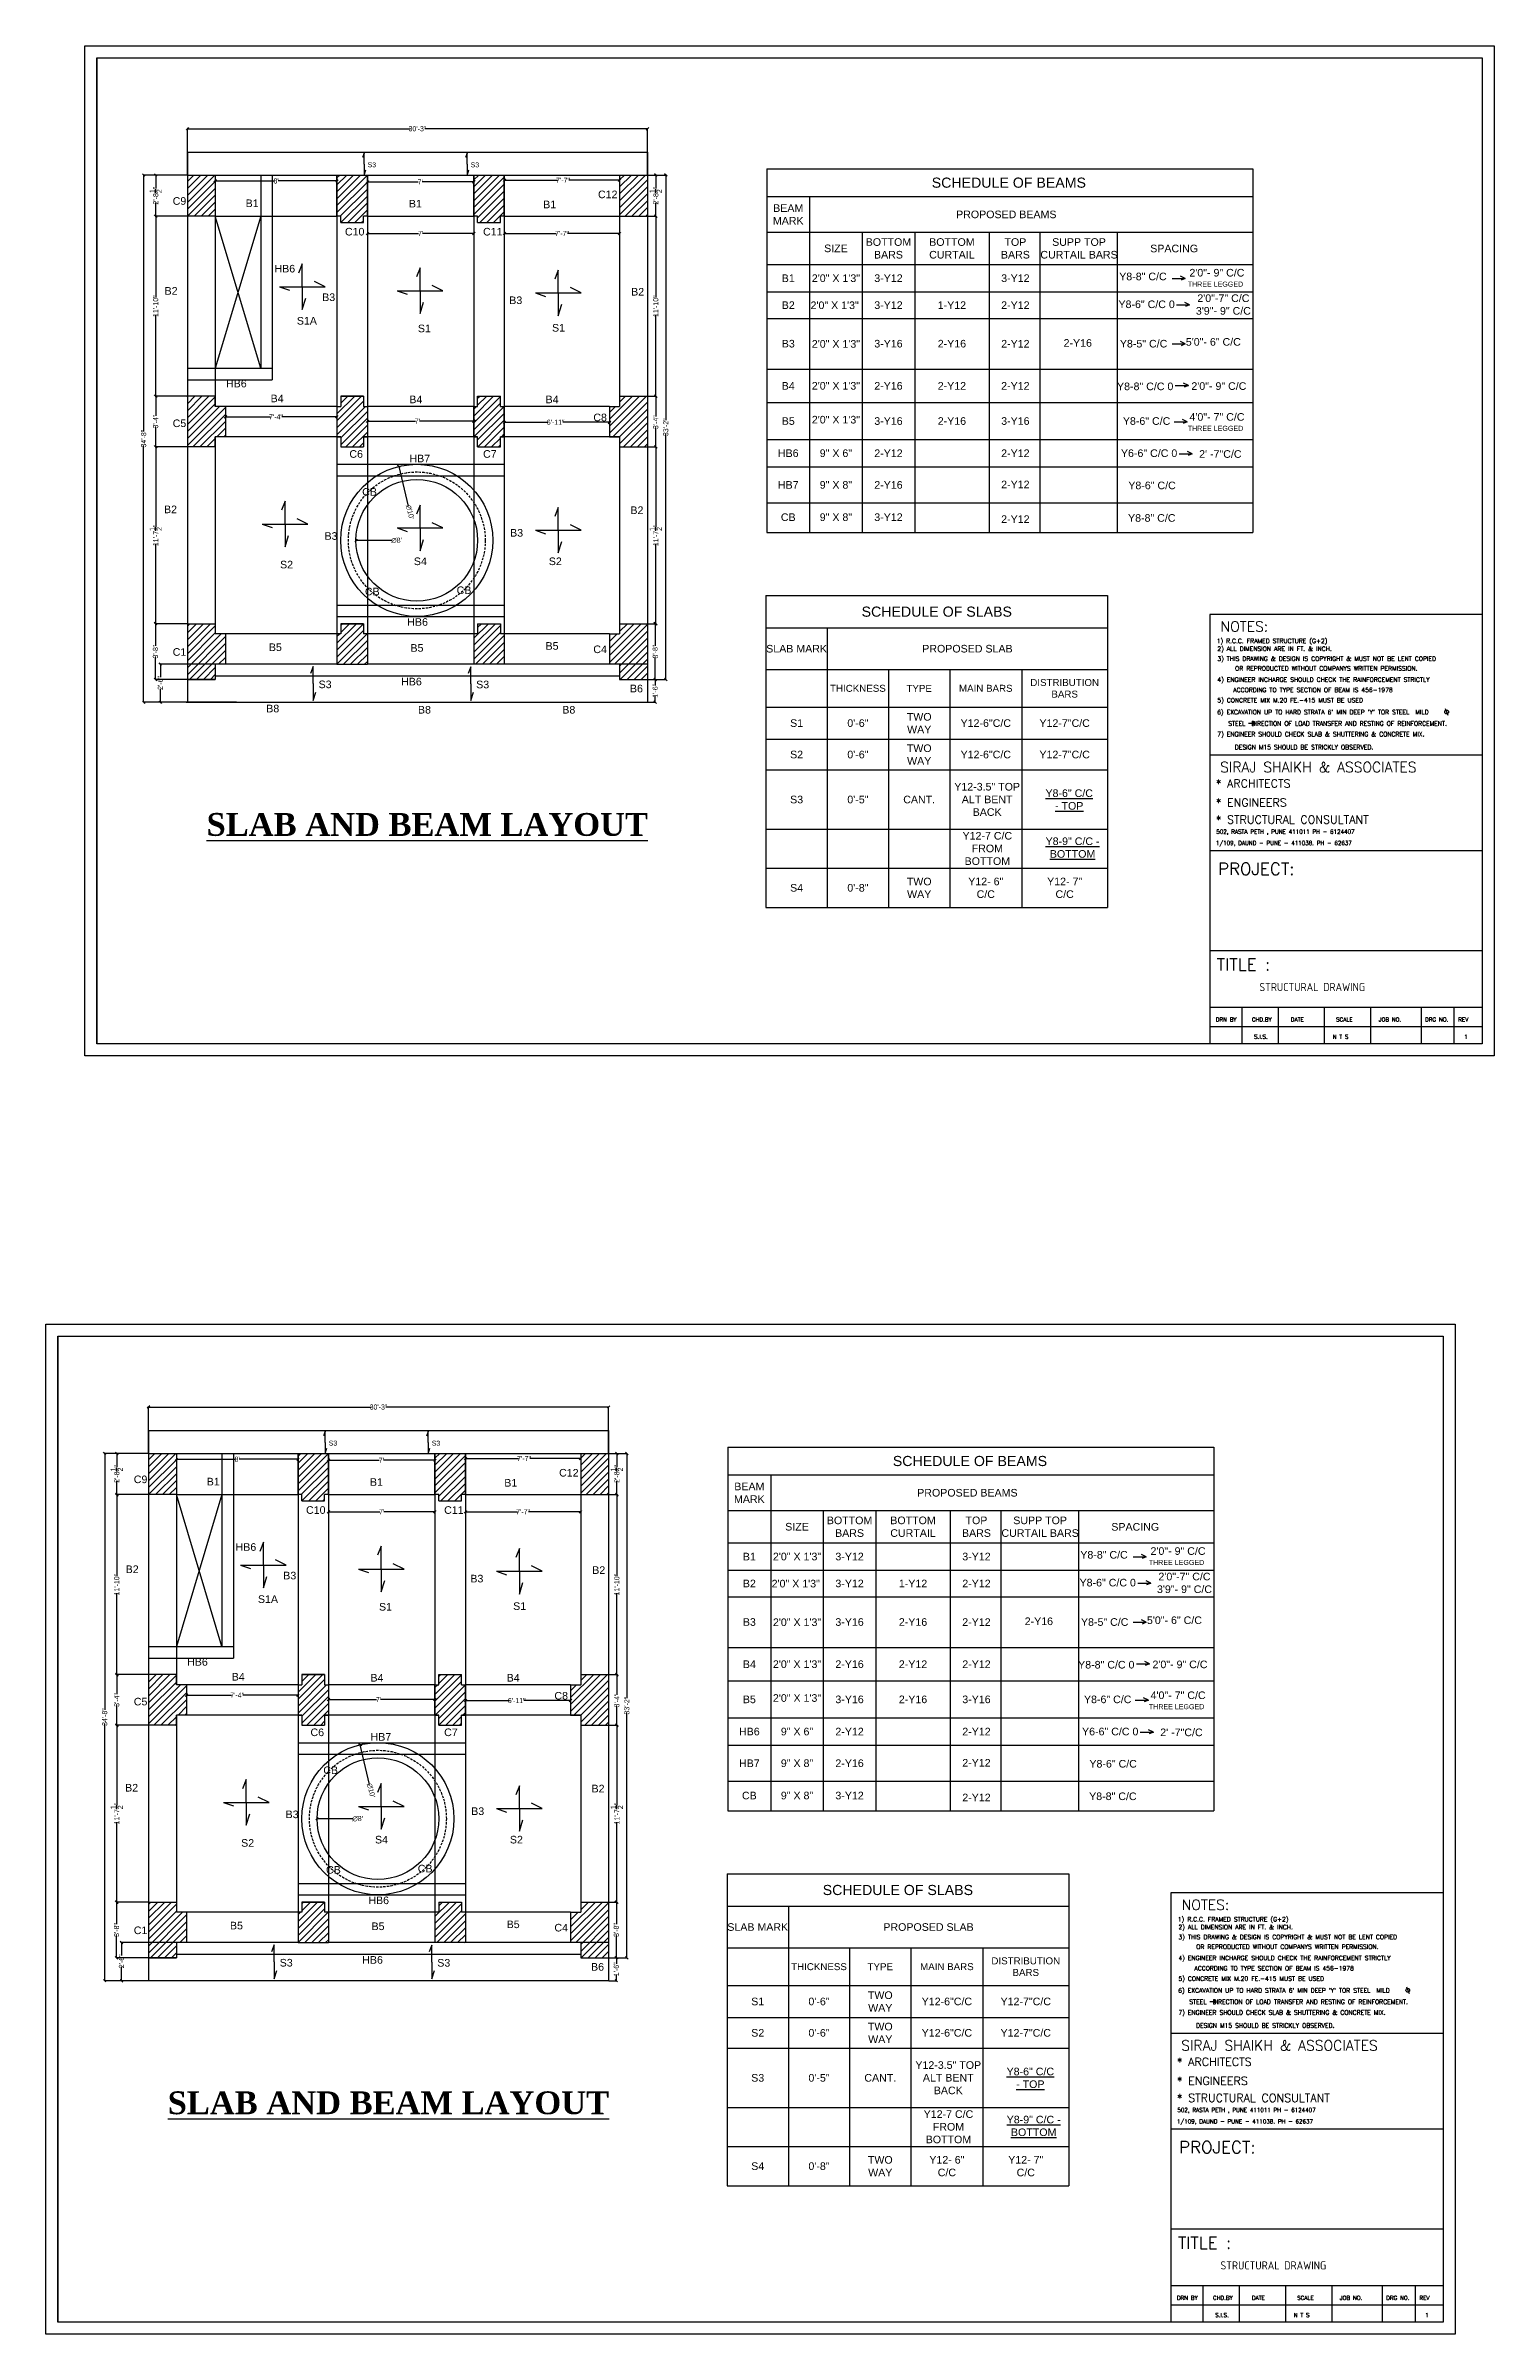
# Model space of a CAD drawing. Header units: inches. Extents: x 13054 to 48691, y 5623 to 20391.
# Drawn here: x 43325 to 44468, y 18586 to 20391 of the extents above; entities that cross this region are included whole.
import ezdxf

# ---------------------------------------------------------------- set-up
doc = ezdxf.new("R2010")
doc.units = ezdxf.units.IN
doc.header["$MEASUREMENT"] = 0
doc.linetypes.add('HIDDEN2', pattern=[0.1875, 0.125, -0.0625])
doc.styles.add('ROMANC', font='romanc.shx')
doc.styles.add('ROMANS', font='romans.shx')
doc.styles.add('SIMPLEX', font='simplex.shx')
doc.styles.get("Standard").update_dxf_attribs({"font": 'arial.ttf'})
doc.styles.add('style1', font='isocp3.shx', dxfattribs={"height": 8, "bigfont": 'bigfont.shx'})
doc.styles.add('TEXT', font='')
doc.styles.get('TEXT').set_extended_font_data('Arial Narrow')
doc.dimstyles.new('Copy of Standard', dxfattribs={"dimtxt": 4, "dimasz": 2, "dimexe": 0.18, "dimexo": 0.0625, "dimgap": 0.09, "dimtad": 0, "dimzin": 0, "dimdsep": 46, "dimlunit": 4, "dimtxsty": 'TEXT', "dimblk": 'OBLIQUE', "dimcen": 0.09, "dimclrd": 8, "dimclre": 8, "dimclrt": 256, "dimadec": 0, "dimazin": 0, "dimtfac": 1, "dimtofl": 0, "dimtmove": 0, "dimatfit": 3, "dimfxl": 1, "dimtolj": 1, "dimtzin": 0, "dimarcsym": 0})
pattern_1 = [(45, (4362.019, 4355.0443), (-2.74003878, 2.74003878), [])]
pattern_2 = [(45, (4392.7037, 5363.672), (-2.74003878, 2.74003878), [])]

msp = doc.modelspace()

# ---------------------------------------------------------------- texts
for s, height, style, p in [('NOTES:', 8.0343, 'ROMANC', (44251.751, 19929.229)), ('1) R.C.C. FRAMED STRUCTURE (G+2)', 3.48152, 'ROMANS', (44248.705, 19920.158)), ('2) ALL DIMENSION ARE IN FT. & INCH.', 3.48152, 'ROMANS', (44249.202, 19913.951)), ('3) THIS DRAWING & DESIGN IS COPYRIGHT & MUST NOT BE LENT COPIED', 3.48152, 'ROMANS', (44249.202, 19906.145)), ('OR REPRODUCTED WITHOUT COMPANYS WRITTEN PERMISSION.', 3.48152, 'ROMANS', (44263.213, 19898.442)), ('4) ENGINEER INCHARGE SHOULD CHECK THE RAINFORCEMENT STRICTLY', 3.48152, 'ROMANS', (44249.202, 19889.587)), ('ACCORDING TO TYPE SECTION OF BEAM IS 456-1978', 3.48152, 'ROMANS', (44261.794, 19881.476)), ("6) EXCAVATION UP TO HARD STRATA 6' MIN DEEP 'Y' TOR STEEL  MILD", 3.48152, 'ROMANS', (44249.036, 19863.976)), ('5) CONCRETE MIX M.20 FE.-415 MUST BE USED', 3.48152, 'ROMANS', (44249.202, 19873.333)), ('7) ENGINEER SHOULD CHECK SLAB & SHUTTERING & CONCRETE MIX.', 3.48152, 'ROMANS', (44249.202, 19846.579)), ('STEEL  DIRECTION OF LOAD TRANSFER AND RESTING OF REINFORCEMENT.', 3.48152, 'ROMANS', (44257.803, 19855.001)), ('SIRAJ SHAIKH & ASSOCIATES', 8.03427, 'ROMANC', (44251.405, 19818.334)), ('DESIGN M15 SHOULD BE STRICKLY OBSERVED.', 3.48152, 'ROMANS', (44263.049, 19836.309)), ('* ARCHITECTS', 6.42742, 'SIMPLEX', (44248.029, 19806.23)), ('* ENGINEERS', 6.42742, 'SIMPLEX', (44248.029, 19791.168)), ('502, RASTA PETH , PUNE 411011 PH - 6124407', 3.21371, 'SIMPLEX', (44248.367, 19769.773)), ('* STRUCTURAL CONSULTANT', 6.42742, 'SIMPLEX', (44248.029, 19777.691)), ('1/109, DAUND - PUNE - 411038. PH - 62637', 3.21371, 'SIMPLEX', (44248.029, 19760.816)), ('PROJECT:', 9.6411, 'ROMANC', (44249.717, 19737.212)), ('TITLE :', 9.6411, 'ROMANC', (44248.729, 19661.793)), ('STRUCTURAL DRAWING', 6.42742, 'style1', (44282.35, 19645.563)), ('DRN BY', 3.2137, 'SIMPLEX', (44247.981, 19621.56)), ('CHD.BY', 3.2137, 'SIMPLEX', (44276.446, 19621.56)), ('S.I.S.', 3.2137, 'SIMPLEX', (44278.195, 19607.975)), ('DATE', 3.2137, 'SIMPLEX', (44307.193, 19621.56)), ('N T S', 3.2137, 'SIMPLEX', (44340.222, 19607.975)), ('SCALE', 3.2137, 'SIMPLEX', (44342.88, 19621.56)), ('JOB NO.', 3.2137, 'SIMPLEX', (44376.484, 19621.56)), ('DRG NO.', 3.2137, 'SIMPLEX', (44413.112, 19621.56)), ('REV', 3.2137, 'SIMPLEX', (44439.29, 19621.56)), ('1', 3.214, 'SIMPLEX', (44443.879, 19607.975)), ('NOTES:', 8.0343, 'ROMANC', (44221.066, 18920.602)), ('1) R.C.C. FRAMED STRUCTURE (G+2)', 3.48152, 'ROMANS', (44218.02, 18911.531)), ('2) ALL DIMENSION ARE IN FT. & INCH.', 3.48152, 'ROMANS', (44218.517, 18905.323)), ('3) THIS DRAWING & DESIGN IS COPYRIGHT & MUST NOT BE LENT COPIED', 3.48152, 'ROMANS', (44218.517, 18897.517)), ('OR REPRODUCTED WITHOUT COMPANYS WRITTEN PERMISSION.', 3.48152, 'ROMANS', (44232.529, 18889.814)), ('4) ENGINEER INCHARGE SHOULD CHECK THE RAINFORCEMENT STRICTLY', 3.48152, 'ROMANS', (44218.517, 18880.96)), ('5) CONCRETE MIX M.20 FE.-415 MUST BE USED', 3.48152, 'ROMANS', (44218.517, 18864.706)), ('ACCORDING TO TYPE SECTION OF BEAM IS 456-1978', 3.48152, 'ROMANS', (44231.109, 18872.848)), ("6) EXCAVATION UP TO HARD STRATA 6' MIN DEEP 'Y' TOR STEEL  MILD", 3.48152, 'ROMANS', (44218.352, 18855.348)), ('7) ENGINEER SHOULD CHECK SLAB & SHUTTERING & CONCRETE MIX.', 3.48152, 'ROMANS', (44218.517, 18837.951)), ('STEEL  DIRECTION OF LOAD TRANSFER AND RESTING OF REINFORCEMENT.', 3.48152, 'ROMANS', (44227.118, 18846.374)), ('SIRAJ SHAIKH & ASSOCIATES', 8.03427, 'ROMANC', (44220.721, 18809.706)), ('DESIGN M15 SHOULD BE STRICKLY OBSERVED.', 3.48152, 'ROMANS', (44232.364, 18827.681)), ('* ARCHITECTS', 6.42742, 'SIMPLEX', (44217.344, 18797.603)), ('* ENGINEERS', 6.42742, 'SIMPLEX', (44217.344, 18782.54)), ('502, RASTA PETH , PUNE 411011 PH - 6124407', 3.21371, 'SIMPLEX', (44217.682, 18761.145)), ('* STRUCTURAL CONSULTANT', 6.42742, 'SIMPLEX', (44217.344, 18769.064)), ('1/109, DAUND - PUNE - 411038. PH - 62637', 3.21371, 'SIMPLEX', (44217.344, 18752.189)), ('PROJECT:', 9.6411, 'ROMANC', (44219.032, 18728.585)), ('TITLE :', 9.6411, 'ROMANC', (44218.044, 18653.166)), ('STRUCTURAL DRAWING', 6.42742, 'style1', (44251.666, 18636.936)), ('DRN BY', 3.2137, 'SIMPLEX', (44217.296, 18612.932)), ('CHD.BY', 3.2137, 'SIMPLEX', (44245.761, 18612.932)), ('DATE', 3.2137, 'SIMPLEX', (44276.509, 18612.932)), ('SCALE', 3.2137, 'SIMPLEX', (44312.196, 18612.932)), ('JOB NO.', 3.2137, 'SIMPLEX', (44345.799, 18612.932)), ('DRG NO.', 3.2137, 'SIMPLEX', (44382.427, 18612.932)), ('REV', 3.2137, 'SIMPLEX', (44408.605, 18612.932)), ('S.I.S.', 3.2137, 'SIMPLEX', (44247.51, 18599.348)), ('N T S', 3.2137, 'SIMPLEX', (44309.537, 18599.348)), ('1', 3.214, 'SIMPLEX', (44413.195, 18599.348))]:
    msp.add_text(s, height=height, dxfattribs=dict(style=style)).set_placement(p)
at = {"attachment_point": 1}
for s, width, heights, insert, char_height in [('S3', 46.04614, [0], (43578.887, 20299.541), 3.9221), ('S3', 46.04614, [0], (43660.152, 20299.481), 3.9221), ('C12', 9.7596, [0], (43760.622, 20277.208), 6), ('C9', 9.7596, [0], (43425.125, 20272.004), 6), ('B1', 16.74646, [0], (43482.66, 20270.207), 6), ('B1', 16.74646, [0], (43611.415, 20269.886), 6), ('B1', 16.74646, [0], (43717.396, 20269.259), 6), ('C10', 9.7596, [0], (43561.004, 20247.781), 6), ('C11', 9.7596, [0], (43669.952, 20247.781), 6), ('HB6', 16.74646, [0], (43505.417, 20218.618), 6), ('B2', 16.74646, [0], (43418.721, 20201.06), 6), ('B3', 16.74646, [0], (43543.024, 20196.079), 6), ('B3', 16.74646, [0], (43690.618, 20193.674), 6), ('B2', 16.74646, [0], (43786.765, 20200.396), 6), ('S1A', 46.04614, [0], (43523.048, 20177.48), 6), ('S1', 46.04614, [0], (43618.552, 20171.455), 6), ('S1', 46.04614, [0], (43724.37, 20171.96), 6), ('HB6', 16.74646, [0], (43467.185, 20127.977), 6), ('B4', 16.74646, [6.131], (43502.384, 20116.206), 6), ('B4', 16.74646, [6.131], (43611.812, 20115.424), 6), ('B4', 16.74646, [6.131], (43719.303, 20115.424), 6), ('C5', 9.7596, [0], (43425.125, 20096.628), 6), ('C8', 9.7596, [0], (43756.935, 20101.231), 6), ('C6', 9.7596, [0], (43564.504, 20072.404), 6), ('HB7', 16.74646, [0], (43611.892, 20068.812), 6), ('C7', 9.7596, [0], (43669.952, 20072.404), 6), ('CB ', 16.74646, [0], (43574.612, 20042.495), 6), ('B2', 16.74646, [0], (43418.28, 20028.687), 6), ('B2', 16.74646, [0], (43786.212, 20028.023), 6), ('B3', 16.74646, [0], (43544.884, 20007.666), 6), ('B3', 16.74646, [0], (43691.294, 20010.171), 6), ('S2', 46.04614, [0], (43509.808, 19985.114), 6), ('S4', 46.04614, [0], (43615.379, 19987.714), 6), ('S2', 46.04614, [0], (43721.816, 19987.714), 6), ('CB ', 16.74646, [0], (43576.773, 19963.866), 6), ('CB ', 16.74646, [0], (43649.137, 19964.895), 6), ('HB6', 16.74646, [0], (43610.171, 19939.847), 6), ('C1', 9.7596, [0], (43425.125, 19916.175), 6), ('B5', 16.74646, [0], (43500.989, 19919.911), 6), ('B5', 16.74646, [0], (43612.671, 19919.356), 6), ('B5', 16.74646, [0], (43719.265, 19920.916), 6), ('C4', 9.7596, [0], (43756.935, 19918.277), 6), ('S3', 46.04614, [0], (43540.213, 19890.614), 6), ('HB6', 16.74646, [0], (43605.321, 19892.83), 6), ('S3', 46.04614, [0], (43664.529, 19890.523), 6), ('B6', 16.74646, [0], (43785.842, 19887.336), 6), ('B8', 16.74646, [0], (43498.925, 19871.55), 6), ('B8', 16.74646, [0], (43618.605, 19870.575), 6), ('B8', 16.74646, [0], (43732.491, 19870.575), 6), ('S3', 46.04614, [0], (43548.202, 19290.913), 3.9221), ('S3', 46.04614, [0], (43629.467, 19290.853), 3.9221), ('C12', 9.7596, [0], (43729.938, 19268.58), 6), ('C9', 9.7596, [0], (43394.44, 19263.377), 6), ('B1', 16.74646, [0], (43451.976, 19261.58), 6), ('B1', 16.74646, [0], (43580.73, 19261.258), 6), ('B1', 16.74646, [0], (43686.712, 19260.632), 6), ('C10', 9.7596, [0], (43530.319, 19239.153), 6), ('C11', 9.7596, [0], (43639.267, 19239.153), 6), ('HB6', 16.74646, [0], (43474.732, 19209.99), 6), ('B2', 16.74646, [0], (43388.036, 19192.433), 6), ('B3', 16.74646, [0], (43512.339, 19187.452), 6), ('B3', 16.74646, [0], (43659.933, 19185.046), 6), ('B2', 16.74646, [0], (43756.08, 19191.768), 6), ('S1A', 46.04614, [0], (43492.363, 19168.852), 6), ('S1', 46.04614, [0], (43587.867, 19162.827), 6), ('S1', 46.04614, [0], (43693.685, 19163.332), 6), ('HB6', 16.74646, [0], (43436.501, 19119.349), 6), ('B4', 16.74646, [6.131], (43471.699, 19107.579), 6), ('B4', 16.74646, [6.131], (43581.127, 19106.796), 6), ('B4', 16.74646, [6.131], (43688.618, 19106.796), 6), ('C5', 9.7596, [0], (43394.44, 19088), 6), ('C8', 9.7596, [0], (43726.25, 19092.603), 6), ('C6', 9.7596, [0], (43533.819, 19063.777), 6), ('HB7', 16.74646, [0], (43581.207, 19060.184), 6), ('C7', 9.7596, [0], (43639.267, 19063.777), 6), ('CB ', 16.74646, [0], (43543.927, 19033.867), 6), ('B2', 16.74646, [0], (43387.595, 19020.06), 6), ('B2', 16.74646, [0], (43755.527, 19019.395), 6), ('B3', 16.74646, [0], (43514.199, 18999.038), 6), ('B3', 16.74646, [0], (43660.61, 19001.544), 6), ('S4', 46.04614, [0], (43584.694, 18979.086), 6), ('S2', 46.04614, [0], (43691.131, 18979.086), 6), ('S2', 46.04614, [0], (43479.123, 18976.486), 6), ('CB ', 16.74646, [0], (43546.088, 18955.239), 6), ('CB ', 16.74646, [0], (43618.453, 18956.267), 6), ('HB6', 16.74646, [0], (43579.486, 18931.22), 6), ('C1', 9.7596, [0], (43394.44, 18907.547), 6), ('B5', 16.74646, [0], (43470.304, 18911.284), 6), ('B5', 16.74646, [0], (43581.986, 18910.728), 6), ('B5', 16.74646, [0], (43688.58, 18912.288), 6), ('C4', 9.7596, [0], (43726.25, 18909.65), 6), ('S3', 46.04614, [0], (43509.528, 18881.987), 6), ('HB6', 16.74646, [0], (43574.636, 18884.202), 6), ('S3', 46.04614, [0], (43633.845, 18881.895), 6), ('B6', 16.74646, [0], (43755.158, 18878.708), 6)]:
    msp.add_mtext_dynamic_manual_height_columns(s, width=width, gutter_width=1, heights=heights, dxfattribs=dict(at, insert=insert, char_height=char_height))
at = {"transparency": 33554687, "attachment_point": 5}
for s, insert, char_height, width in [('SCHEDULE OF BEAMS', (44084.736, 20283.421), 8, 277.53555), ('BEAM \\PMARK', (43910.71, 20258.381), 6, 243.74272), ('PROPOSED BEAMS', (44082.717, 20258.381), 6, 243.74272), ('SIZE ', (43948.325, 20231.583), 6, 243.74272), ('BOTTOM \\PBARS', (43989.764, 20231.583), 6, 243.74272), ('BOTTOM \\PCURTAIL', (44039.818, 20231.583), 6, 243.74272), ('TOP \\PBARS ', (44089.873, 20231.583), 6, 243.74272), ('SUPP TOP \\PCURTAIL BARS ', (44140.094, 20231.583), 6, 243.74272), ('SPACING ', (44215.124, 20231.48), 6, 243.74272), ('B1', (43910.71, 20208.055), 6, 32.6614), ('2\'0" X 1\'3"', (43948.325, 20208.055), 6, 170.38248), ('3-Y12', (43989.764, 20208.055), 6, 32.6614), ('3-Y12', (44089.873, 20208.055), 6, 32.6614), ('Y8-8" C/C ', (44190.509, 20209.41), 6, 39.15619), (' 2\'0"- 9" C/C\\P{\\H0.66667x;THREE LEGGED}  ', (44247.71, 20208.385), 6, 70.0585), ('B2', (43910.71, 20186.813), 6, 32.6614), ('2\'0" X 1\'3"', (43947.317, 20186.692), 6, 170.38248), ('3-Y12', (43989.764, 20186.813), 6, 32.6614), ('1-Y12', (44039.818, 20186.813), 6, 32.6614), ('2-Y12', (44089.873, 20186.813), 6, 32.6614), ('Y8-6" C/C 0', (44193.422, 20187.464), 6, 45.82191), (' 2\'0"-7" C/C  \\P 3\'9"- 9" C/C ', (44252.814, 20187.27), 6, 55.63381), ('B3', (43910.71, 20156.384), 6, 32.6614), ('2\'0" X 1\'3"', (43948.325, 20156.217), 6, 170.38248), ('3-Y16', (43989.764, 20156.384), 6, 32.6614), ('2-Y16', (44039.818, 20156.384), 6, 32.6614), ('2-Y12', (44089.873, 20156.384), 6, 32.6614), ('2-Y16', (44139.101, 20156.962), 6, 32.6614), ('Y8-5" C/C', (44191.032, 20156.384), 6, 41.69092), (' 5\'0"- 6" C/C  ', (44244.878, 20157.794), 6, 54.64208), ('B4', (43910.71, 20123.139), 6, 32.6614), ('2\'0" X 1\'3"', (43948.325, 20123.139), 6, 46.52721), ('2-Y16', (43989.764, 20123.139), 6, 32.6614), ('2-Y12', (44039.818, 20123.139), 6, 32.6614), ('2-Y12', (44089.873, 20123.139), 6, 32.6614), ('Y8-8" C/C 0 ', (44192.291, 20122.697), 6, 43.71982), (' 2\'0"- 9" C/C  ', (44249.258, 20122.946), 6, 55.6381), ('B5', (43910.71, 20095.349), 6, 32.6614), ('2\'0" X 1\'3"', (43948.325, 20096.423), 6, 46.06877), ('3-Y16', (43989.764, 20095.349), 6, 32.6614), ('2-Y16', (44039.818, 20095.349), 6, 32.6614), ('3-Y16', (44089.873, 20095.349), 6, 32.6614), ('Y8-6" C/C ', (44193.4, 20095.349), 6, 44.93933), (' 4\'0"- 7" C/C \\P{\\H0.66667x;THREE LEGGED} ', (44247.766, 20094.606), 6, 54.40218), ('HB6', (43910.71, 20069.98), 6, 32.6614), ('9" X 6"', (43948.325, 20069.98), 6, 32.6614), ('2-Y12', (43989.764, 20069.98), 6, 32.6614), ('2-Y12', (44089.873, 20069.98), 6, 32.6614), ('Y6-6" C/C 0 ', (44195.381, 20069.98), 6, 48.9001), ('2\' -7"C/C   ', (44251.576, 20069.323), 6, 63.68831), ('HB7', (43910.71, 20044.971), 6, 32.6614), ('9" X 8"', (43948.325, 20044.971), 6, 32.6614), ('2-Y16', (43989.764, 20044.971), 6, 32.6614), ('2-Y12', (44089.873, 20045.377), 6, 32.6614), ('Y8-6" C/C', (44197.695, 20044.544), 6, 52.79539), ('CB', (43910.71, 20019.478), 6, 32.6614), ('9" X 8"', (43948.325, 20019.478), 6, 32.6614), ('3-Y12', (43989.764, 20019.478), 6, 32.6614), ('2-Y12', (44089.873, 20017.985), 6, 32.6614), ('Y8-8" C/C ', (44197.476, 20018.881), 6, 52.63034), ('SCHEDULE OF SLABS ', (44027.884, 19944.936), 8, 277.53555), ('SLAB MARK', (43917.314, 19915.723), 6, 243.74272), ('PROPOSED SLAB  ', (44052.057, 19915.723), 6, 243.74272), ('THICKNESS  ', (43965.659, 19884.459), 5.5, 47.02448), ('TYPE ', (44014.003, 19884.459), 5.5, 47.02448), ('MAIN BARS  ', (44066.538, 19884.459), 5.5, 55.4057), ('DISTRIBUTION BARS  ', (44128.764, 19884.459), 5.5, 66.40601), ('TWO WAY ', (44014.003, 19857.01), 6, 32.6614), ('S1', (43917.314, 19857.01), 6, 32.6614), ('0\'-6"', (43965.659, 19857.01), 6, 32.6614), ('Y12-6"C/C', (44066.538, 19857.01), 6, 32.6614), ('Y12-7"C/C', (44128.764, 19857.01), 6, 32.6614), ('S2', (43917.314, 19832.227), 6, 32.6614), ('0\'-6"', (43965.659, 19832.227), 6, 32.6614), ('TWO WAY ', (44014.003, 19832.227), 6, 32.6614), ('Y12-6"C/C', (44066.538, 19832.227), 6, 32.6614), ('Y12-7"C/C', (44128.764, 19832.227), 6, 32.6614), ('Y12-3.5" TOP ALT BENT BACK ', (44067.625, 19796.816), 6, 52.89574), ('S3', (43917.314, 19796.726), 6, 32.6614), ('0\'-5"', (43965.659, 19796.726), 6, 32.6614), ('CANT.', (44014.003, 19796.726), 6, 32.6614), ('{\\LY8-6" C/C - TOP}', (44132.355, 19796.726), 6, 39.84326), ('Y12-7 C/C FROM BOTTOM ', (44067.776, 19758.114), 6, 56.80877), ('{\\LY8-9" C/C - BOTTOM}', (44135.003, 19758.801), 6, 45.13915), ('S4', (43917.314, 19727.065), 6, 32.6614), ('0\'-8"', (43965.659, 19727.065), 6, 32.6614), ('TWO WAY ', (44014.003, 19727.065), 6, 32.6614), ('Y12- 6" C/C ', (44066.538, 19727.065), 6, 32.6614), ('Y12- 7" C/C ', (44128.764, 19727.065), 6, 32.6614), ('SCHEDULE OF BEAMS', (44054.051, 19274.793), 8, 277.53555), ('BEAM \\PMARK', (43880.025, 19249.753), 6, 243.74272), ('PROPOSED BEAMS', (44052.032, 19249.753), 6, 243.74272), ('BOTTOM \\PBARS', (43959.079, 19222.955), 6, 243.74272), ('BOTTOM \\PCURTAIL', (44009.133, 19222.955), 6, 243.74272), ('TOP \\PBARS ', (44059.188, 19222.955), 6, 243.74272), ('SUPP TOP \\PCURTAIL BARS ', (44109.409, 19222.955), 6, 243.74272), ('SIZE ', (43917.641, 19222.955), 6, 243.74272), ('SPACING ', (44184.439, 19222.852), 6, 243.74272), ('B1', (43880.025, 19199.427), 6, 32.6614), ('2\'0" X 1\'3"', (43917.641, 19199.427), 6, 170.38248), ('3-Y12', (43959.079, 19199.427), 6, 32.6614), ('3-Y12', (44059.188, 19199.427), 6, 32.6614), ('Y8-8" C/C ', (44159.824, 19200.783), 6, 39.15619), (' 2\'0"- 9" C/C\\P{\\H0.66667x;THREE LEGGED}  ', (44217.025, 19199.757), 6, 70.0585), ('B2', (43880.025, 19178.185), 6, 32.6614), ('2\'0" X 1\'3"', (43916.632, 19178.064), 6, 170.38248), ('3-Y12', (43959.079, 19178.185), 6, 32.6614), ('1-Y12', (44009.133, 19178.185), 6, 32.6614), ('2-Y12', (44059.188, 19178.185), 6, 32.6614), ('Y8-6" C/C 0', (44162.737, 19178.836), 6, 45.82191), (' 2\'0"-7" C/C  \\P 3\'9"- 9" C/C ', (44222.129, 19178.642), 6, 55.63381), ('B3', (43880.025, 19147.756), 6, 32.6614), ('2\'0" X 1\'3"', (43917.641, 19147.589), 6, 170.38248), ('3-Y16', (43959.079, 19147.756), 6, 32.6614), ('2-Y16', (44009.133, 19147.756), 6, 32.6614), ('2-Y12', (44059.188, 19147.756), 6, 32.6614), ('2-Y16', (44108.416, 19148.335), 6, 32.6614), ('Y8-5" C/C', (44160.347, 19147.756), 6, 41.69092), (' 5\'0"- 6" C/C  ', (44214.193, 19149.167), 6, 54.64208), ('B4', (43880.025, 19114.511), 6, 32.6614), ('2\'0" X 1\'3"', (43917.641, 19114.511), 6, 46.52721), ('2-Y16', (43959.079, 19114.511), 6, 32.6614), ('2-Y12', (44009.133, 19114.511), 6, 32.6614), ('2-Y12', (44059.188, 19114.511), 6, 32.6614), ('Y8-8" C/C 0 ', (44161.606, 19114.07), 6, 43.71982), (' 2\'0"- 9" C/C  ', (44218.574, 19114.318), 6, 55.6381), ('B5', (43880.025, 19086.722), 6, 32.6614), ('2\'0" X 1\'3"', (43917.641, 19087.795), 6, 46.06877), ('3-Y16', (43959.079, 19086.722), 6, 32.6614), ('2-Y16', (44009.133, 19086.722), 6, 32.6614), ('3-Y16', (44059.188, 19086.722), 6, 32.6614), ('Y8-6" C/C ', (44162.716, 19086.722), 6, 44.93933), (' 4\'0"- 7" C/C \\P{\\H0.66667x;THREE LEGGED} ', (44217.081, 19085.979), 6, 54.40218), ('HB6', (43880.025, 19061.353), 6, 32.6614), ('9" X 6"', (43917.641, 19061.353), 6, 32.6614), ('2-Y12', (43959.079, 19061.353), 6, 32.6614), ('2-Y12', (44059.188, 19061.353), 6, 32.6614), ('Y6-6" C/C 0 ', (44164.696, 19061.353), 6, 48.9001), ('2\' -7"C/C   ', (44220.891, 19060.696), 6, 63.68831), ('HB7', (43880.025, 19036.343), 6, 32.6614), ('9" X 8"', (43917.641, 19036.343), 6, 32.6614), ('2-Y16', (43959.079, 19036.343), 6, 32.6614), ('2-Y12', (44059.188, 19036.75), 6, 32.6614), ('Y8-6" C/C', (44167.011, 19035.916), 6, 52.79539), ('CB', (43880.025, 19010.85), 6, 32.6614), ('9" X 8"', (43917.641, 19010.85), 6, 32.6614), ('3-Y12', (43959.079, 19010.85), 6, 32.6614), ('Y8-8" C/C ', (44166.792, 19010.254), 6, 52.63034), ('2-Y12', (44059.188, 19009.358), 6, 32.6614), ('SCHEDULE OF SLABS ', (43997.2, 18936.309), 8, 277.53555), ('SLAB MARK', (43886.629, 18907.096), 6, 243.74272), ('PROPOSED SLAB  ', (44021.372, 18907.096), 6, 243.74272), ('THICKNESS  ', (43934.974, 18875.831), 5.5, 47.02448), ('TYPE ', (43983.318, 18875.831), 5.5, 47.02448), ('MAIN BARS  ', (44035.853, 18875.831), 5.5, 55.4057), ('DISTRIBUTION BARS  ', (44098.079, 18875.831), 5.5, 66.40601), ('S1', (43886.629, 18848.382), 6, 32.6614), ('0\'-6"', (43934.974, 18848.382), 6, 32.6614), ('TWO WAY ', (43983.318, 18848.382), 6, 32.6614), ('Y12-6"C/C', (44035.853, 18848.382), 6, 32.6614), ('Y12-7"C/C', (44098.079, 18848.382), 6, 32.6614), ('S2', (43886.629, 18823.6), 6, 32.6614), ('0\'-6"', (43934.974, 18823.6), 6, 32.6614), ('TWO WAY ', (43983.318, 18823.6), 6, 32.6614), ('Y12-6"C/C', (44035.853, 18823.6), 6, 32.6614), ('Y12-7"C/C', (44098.079, 18823.6), 6, 32.6614), ('Y12-3.5" TOP ALT BENT BACK ', (44036.94, 18788.189), 6, 52.89574), ('S3', (43886.629, 18788.098), 6, 32.6614), ('0\'-5"', (43934.974, 18788.098), 6, 32.6614), ('CANT.', (43983.318, 18788.098), 6, 32.6614), ('{\\LY8-6" C/C - TOP}', (44101.67, 18788.098), 6, 39.84326), ('Y12-7 C/C FROM BOTTOM ', (44037.091, 18749.487), 6, 56.80877), ('{\\LY8-9" C/C - BOTTOM}', (44104.318, 18750.173), 6, 45.13915), ('TWO WAY ', (43983.318, 18718.438), 6, 32.6614), ('Y12- 6" C/C ', (44035.853, 18718.438), 6, 32.6614), ('Y12- 7" C/C ', (44098.079, 18718.438), 6, 32.6614), ('S4', (43886.629, 18718.438), 6, 32.6614), ('0\'-8"', (43934.974, 18718.438), 6, 32.6614)]:
    msp.add_mtext(s, dxfattribs=dict(at, insert=insert, char_height=char_height, width=width))
at = {"char_height": 18, "width": 481.51723, "attachment_point": 1}
for insert in [(43451.852, 19786.103), (43421.167, 18777.475)]:
    msp.add_mtext('{\\fTimes New Roman|b1|i0|c0|p18;\\LSLAB AND BEAM LAYOUT}', dxfattribs=dict(at, insert=insert))

# ---------------------------------------------------------------- blocks, each defined once
blk = doc.blocks.new('_Oblique')
at = {"color": 0, "linetype": 'Continuous', "lineweight": -2}
blk.add_line((-0.5, -0.5), (0.5, 0.5), dxfattribs=at)
blk = doc.blocks.new('*D1145')
at = {"color": 8, "lineweight": -2, "transparency": 16777216}
for p, q in [((43405.9, 19066.3), (43380.8, 19066.3)), ((43381, 19066.3), (43381, 19003.4)), ((43381, 18926.8), (43381, 18989.8)), ((43405.9, 18926.8), (43380.8, 18926.8))]:
    blk.add_line(p, q, dxfattribs=at)
at = {"layer": 'Defpoints', "color": 0, "transparency": 16777216}
for p in [(43381, 19066.3), (43406, 19066.3), (43406, 18926.8)]:
    blk.add_point(p, dxfattribs=at)
at = {"color": 8, "lineweight": -2, "transparency": 16777216, "xscale": 2, "yscale": 2, "zscale": 2}
for p, rotation in [((43381, 19066.3), 90), ((43381, 18926.8), 270)]:
    blk.add_blockref('_Oblique', p, dxfattribs=dict(at, rotation=rotation))
at = {"transparency": 16777216, "insert": (43381, 18996.6), "char_height": 4, "attachment_point": 5, "rotation": 90, "style": 'TEXT'}
blk.add_mtext('\\A1;11\'-7{\\H1x;\\S1/2;}"', dxfattribs=at)
blk = doc.blocks.new('*D1146')
at = {"color": 8, "lineweight": -2, "transparency": 16777216}
for p, q in [((43405.9, 19106.3), (43380.8, 19106.3)), ((43381, 19106.3), (43381, 19090.8)), ((43381, 19066.3), (43381, 19081.9)), ((43405.9, 19066.3), (43380.8, 19066.3))]:
    blk.add_line(p, q, dxfattribs=at)
at = {"layer": 'Defpoints', "color": 0, "transparency": 16777216}
for p in [(43381, 19106.3), (43406, 19106.3), (43406, 19066.3)]:
    blk.add_point(p, dxfattribs=at)
at = {"color": 8, "lineweight": -2, "transparency": 16777216, "xscale": 2, "yscale": 2, "zscale": 2}
for p, rotation in [((43381, 19106.3), 90), ((43381, 19066.3), 270)]:
    blk.add_blockref('_Oblique', p, dxfattribs=dict(at, rotation=rotation))
at = {"transparency": 16777216, "insert": (43381, 19086.3), "char_height": 4, "attachment_point": 5, "rotation": 90, "style": 'TEXT'}
blk.add_mtext('\\A1;3\'-4"', dxfattribs=at)
blk = doc.blocks.new('*D1147')
at = {"color": 8, "lineweight": -2, "transparency": 16777216}
for p, q in [((43405.9, 19248.3), (43380.8, 19248.3)), ((43381, 19248.3), (43381, 19184.2)), ((43381, 19106.3), (43381, 19170.5)), ((43405.9, 19106.3), (43380.8, 19106.3))]:
    blk.add_line(p, q, dxfattribs=at)
at = {"layer": 'Defpoints', "color": 0, "transparency": 16777216}
for p in [(43381, 19248.3), (43406, 19248.3), (43406, 19106.3)]:
    blk.add_point(p, dxfattribs=at)
at = {"color": 8, "lineweight": -2, "transparency": 16777216, "xscale": 2, "yscale": 2, "zscale": 2}
for p, rotation in [((43381, 19248.3), 90), ((43381, 19106.3), 270)]:
    blk.add_blockref('_Oblique', p, dxfattribs=dict(at, rotation=rotation))
at = {"transparency": 16777216, "insert": (43381, 19177.3), "char_height": 4, "attachment_point": 5, "rotation": 90, "style": 'TEXT'}
blk.add_mtext('\\A1;11\'-10"', dxfattribs=at)
blk = doc.blocks.new('*D1148')
at = {"color": 8, "lineweight": -2, "transparency": 16777216}
for p, q in [((43405.9, 19280.8), (43380.8, 19280.8)), ((43381, 19280.8), (43381, 19270.3)), ((43405.9, 19248.3), (43380.8, 19248.3)), ((43381, 19248.3), (43381, 19258.9))]:
    blk.add_line(p, q, dxfattribs=at)
at = {"layer": 'Defpoints', "color": 0, "transparency": 16777216}
for p in [(43406, 19280.8), (43381, 19248.3), (43406, 19248.3)]:
    blk.add_point(p, dxfattribs=at)
at = {"color": 8, "lineweight": -2, "transparency": 16777216, "xscale": 2, "yscale": 2, "zscale": 2}
for p, rotation in [((43381, 19280.8), 90), ((43381, 19248.3), 270)]:
    blk.add_blockref('_Oblique', p, dxfattribs=dict(at, rotation=rotation))
at = {"transparency": 16777216, "insert": (43381, 19264.6), "char_height": 4, "attachment_point": 5, "rotation": 90, "style": 'TEXT'}
blk.add_mtext('\\A1;2\'-8{\\H1x;\\S1/2;}"', dxfattribs=at)
blk = doc.blocks.new('*D1149')
at = {"color": 8, "lineweight": -2, "transparency": 16777216}
for p, q in [((43405.9, 18926.8), (43380.7, 18926.8)), ((43380.8, 18926.8), (43380.8, 18909.3)), ((43380.8, 18882.8), (43380.8, 18900.4)), ((43405.9, 18882.8), (43380.7, 18882.8))]:
    blk.add_line(p, q, dxfattribs=at)
at = {"layer": 'Defpoints', "color": 0, "transparency": 16777216}
for p in [(43380.8, 18926.8), (43406, 18926.8), (43406, 18882.8)]:
    blk.add_point(p, dxfattribs=at)
at = {"color": 8, "lineweight": -2, "transparency": 16777216, "xscale": 2, "yscale": 2, "zscale": 2}
for p, rotation in [((43380.8, 18926.8), 90), ((43380.8, 18882.8), 270)]:
    blk.add_blockref('_Oblique', p, dxfattribs=dict(at, rotation=rotation))
at = {"transparency": 16777216, "insert": (43380.8, 18904.8), "char_height": 4, "attachment_point": 5, "rotation": 90, "style": 'TEXT'}
blk.add_mtext('\\A1;3\'-8"', dxfattribs=at)
blk = doc.blocks.new('*D1139')
at = {"color": 8, "lineweight": -2, "transparency": 16777216}
for p, q in [((43405.9, 19280.8), (43371.3, 19280.8)), ((43371.5, 19280.8), (43371.5, 19078.6)), ((43371.5, 18864.8), (43371.5, 19067.1)), ((43405.9, 18864.8), (43371.3, 18864.8))]:
    blk.add_line(p, q, dxfattribs=at)
at = {"layer": 'Defpoints', "color": 0, "transparency": 16777216}
for p in [(43371.5, 19280.8), (43406, 19280.8), (43406, 18864.8)]:
    blk.add_point(p, dxfattribs=at)
at = {"color": 8, "lineweight": -2, "transparency": 16777216, "xscale": 2, "yscale": 2, "zscale": 2}
for p, rotation in [((43371.5, 19280.8), 90), ((43371.5, 18864.8), 270)]:
    blk.add_blockref('_Oblique', p, dxfattribs=dict(at, rotation=rotation))
at = {"transparency": 16777216, "insert": (43371.5, 19072.8), "char_height": 4, "attachment_point": 5, "rotation": 90, "style": 'TEXT'}
blk.add_mtext('\\A1;34\'-8"', dxfattribs=at)
blk = doc.blocks.new('*D1150')
at = {"color": 8, "lineweight": -2, "transparency": 16777216}
for p, q in [((43428, 19280.8), (43428, 19276)), ((43428, 19276.2), (43474.4, 19276.2)), ((43524, 19276.2), (43477.6, 19276.2)), ((43524, 19280.8), (43524, 19276))]:
    blk.add_line(p, q, dxfattribs=at)
at = {"layer": 'Defpoints', "color": 0, "transparency": 16777216}
for p in [(43428, 19280.8), (43524, 19280.8), (43524, 19276.2)]:
    blk.add_point(p, dxfattribs=at)
at = {"color": 8, "lineweight": -2, "transparency": 16777216, "xscale": 2, "yscale": 2, "zscale": 2, "rotation": 180}
blk.add_blockref('_Oblique', (43428, 19276.2), dxfattribs=at)
at = {"color": 8, "lineweight": -2, "transparency": 16777216, "xscale": 2, "yscale": 2, "zscale": 2}
blk.add_blockref('_Oblique', (43524, 19276.2), dxfattribs=at)
at = {"transparency": 16777216, "insert": (43476, 19276.2), "char_height": 4, "attachment_point": 5, "style": 'TEXT'}
blk.add_mtext("\\A1;8'", dxfattribs=at)
blk = doc.blocks.new('*D1140')
at = {"color": 8, "lineweight": -2, "transparency": 16777216}
for p, q in [((43548, 19280.8), (43548, 19275.2)), ((43548, 19275.4), (43588.1, 19275.4)), ((43632, 19275.4), (43591.3, 19275.4)), ((43632, 19280.8), (43632, 19275.2))]:
    blk.add_line(p, q, dxfattribs=at)
at = {"layer": 'Defpoints', "color": 0, "transparency": 16777216}
for p in [(43548, 19280.8), (43632, 19280.8), (43632, 19275.4)]:
    blk.add_point(p, dxfattribs=at)
at = {"color": 8, "lineweight": -2, "transparency": 16777216, "xscale": 2, "yscale": 2, "zscale": 2, "rotation": 180}
blk.add_blockref('_Oblique', (43548, 19275.4), dxfattribs=at)
at = {"color": 8, "lineweight": -2, "transparency": 16777216, "xscale": 2, "yscale": 2, "zscale": 2}
blk.add_blockref('_Oblique', (43632, 19275.4), dxfattribs=at)
at = {"transparency": 16777216, "insert": (43589.7, 19275.4), "char_height": 4, "attachment_point": 5, "style": 'TEXT'}
blk.add_mtext("\\A1;7'", dxfattribs=at)
blk = doc.blocks.new('*D1151')
at = {"color": 8, "lineweight": -2, "transparency": 16777216}
for p, q in [((43656, 19280.8), (43656, 19276.6)), ((43656, 19276.8), (43697.9, 19276.8)), ((43747, 19276.8), (43706.8, 19276.8)), ((43747, 19280.8), (43747, 19276.6))]:
    blk.add_line(p, q, dxfattribs=at)
at = {"layer": 'Defpoints', "color": 0, "transparency": 16777216}
for p in [(43656, 19280.8), (43747, 19280.8), (43747, 19276.8)]:
    blk.add_point(p, dxfattribs=at)
at = {"color": 8, "lineweight": -2, "transparency": 16777216, "xscale": 2, "yscale": 2, "zscale": 2, "rotation": 180}
blk.add_blockref('_Oblique', (43656, 19276.8), dxfattribs=at)
at = {"color": 8, "lineweight": -2, "transparency": 16777216, "xscale": 2, "yscale": 2, "zscale": 2}
blk.add_blockref('_Oblique', (43747, 19276.8), dxfattribs=at)
at = {"transparency": 16777216, "insert": (43702.3, 19276.8), "char_height": 4, "attachment_point": 5, "style": 'TEXT'}
blk.add_mtext('\\A1;7\'-7"', dxfattribs=at)
blk = doc.blocks.new('*D1152')
at = {"color": 8, "lineweight": -2, "transparency": 16777216}
for p, q in [((43406, 19280.4), (43406, 19317.5)), ((43406, 19317.4), (43581.8, 19317.4)), ((43769, 19317.4), (43593.2, 19317.4)), ((43769, 19280.5), (43769, 19317.5))]:
    blk.add_line(p, q, dxfattribs=at)
at = {"layer": 'Defpoints', "color": 0, "transparency": 16777216}
for p in [(43769, 19317.4), (43406, 19280.3), (43769, 19280.4)]:
    blk.add_point(p, dxfattribs=at)
at = {"color": 8, "lineweight": -2, "transparency": 16777216, "xscale": 2, "yscale": 2, "zscale": 2, "rotation": 180}
blk.add_blockref('_Oblique', (43406, 19317.4), dxfattribs=at)
at = {"color": 8, "lineweight": -2, "transparency": 16777216, "xscale": 2, "yscale": 2, "zscale": 2}
blk.add_blockref('_Oblique', (43769, 19317.4), dxfattribs=at)
at = {"transparency": 16777216, "insert": (43587.5, 19317.4), "char_height": 4, "attachment_point": 5, "style": 'TEXT'}
blk.add_mtext('\\A1;30\'-3"', dxfattribs=at)
blk = doc.blocks.new('*D1153')
at = {"color": 8, "lineweight": -2, "transparency": 16777216}
for p, q in [((43436, 19098.3), (43436, 19089.9)), ((43436, 19090.1), (43471.5, 19090.1)), ((43524, 19090.1), (43480.4, 19090.1)), ((43524, 19098.3), (43524, 19089.9))]:
    blk.add_line(p, q, dxfattribs=at)
at = {"layer": 'Defpoints', "color": 0, "transparency": 16777216}
for p in [(43436, 19098.3), (43524, 19098.3), (43524, 19090.1)]:
    blk.add_point(p, dxfattribs=at)
at = {"color": 8, "lineweight": -2, "transparency": 16777216, "xscale": 2, "yscale": 2, "zscale": 2, "rotation": 180}
blk.add_blockref('_Oblique', (43436, 19090.1), dxfattribs=at)
at = {"color": 8, "lineweight": -2, "transparency": 16777216, "xscale": 2, "yscale": 2, "zscale": 2}
blk.add_blockref('_Oblique', (43524, 19090.1), dxfattribs=at)
at = {"transparency": 16777216, "insert": (43476, 19090.1), "char_height": 4, "attachment_point": 5, "style": 'TEXT'}
blk.add_mtext('\\A1;7\'-4"', dxfattribs=at)
blk = doc.blocks.new('*D1154')
at = {"color": 8, "lineweight": -2, "transparency": 16777216}
for p, q in [((43548, 19098.3), (43548, 19086.5)), ((43548, 19086.6), (43585.9, 19086.6)), ((43632, 19086.6), (43589, 19086.6)), ((43632, 19098.3), (43632, 19086.5))]:
    blk.add_line(p, q, dxfattribs=at)
at = {"layer": 'Defpoints', "color": 0, "transparency": 16777216}
for p in [(43548, 19098.3), (43632, 19098.3), (43632, 19086.6)]:
    blk.add_point(p, dxfattribs=at)
at = {"color": 8, "lineweight": -2, "transparency": 16777216, "xscale": 2, "yscale": 2, "zscale": 2, "rotation": 180}
blk.add_blockref('_Oblique', (43548, 19086.6), dxfattribs=at)
at = {"color": 8, "lineweight": -2, "transparency": 16777216, "xscale": 2, "yscale": 2, "zscale": 2}
blk.add_blockref('_Oblique', (43632, 19086.6), dxfattribs=at)
at = {"transparency": 16777216, "insert": (43587.5, 19086.6), "char_height": 4, "attachment_point": 5, "style": 'TEXT'}
blk.add_mtext("\\A1;7'", dxfattribs=at)
blk = doc.blocks.new('*D1155')
at = {"color": 8, "lineweight": -2, "transparency": 16777216}
for p, q in [((43656, 19098.3), (43656, 19085.6)), ((43656, 19085.8), (43690.8, 19085.8)), ((43739, 19085.8), (43702.2, 19085.8)), ((43739, 19098.3), (43739, 19085.6))]:
    blk.add_line(p, q, dxfattribs=at)
at = {"layer": 'Defpoints', "color": 0, "transparency": 16777216}
for p in [(43656, 19098.3), (43739, 19098.3), (43739, 19085.8)]:
    blk.add_point(p, dxfattribs=at)
at = {"color": 8, "lineweight": -2, "transparency": 16777216, "xscale": 2, "yscale": 2, "zscale": 2, "rotation": 180}
blk.add_blockref('_Oblique', (43656, 19085.8), dxfattribs=at)
at = {"color": 8, "lineweight": -2, "transparency": 16777216, "xscale": 2, "yscale": 2, "zscale": 2}
blk.add_blockref('_Oblique', (43739, 19085.8), dxfattribs=at)
at = {"transparency": 16777216, "insert": (43696.5, 19085.8), "char_height": 4, "attachment_point": 5, "style": 'TEXT'}
blk.add_mtext('\\A1;6\'-11"', dxfattribs=at)
blk = doc.blocks.new('*D1156')
at = {"color": 8, "lineweight": -2, "transparency": 16777216}
for p, q in [((43548, 19248.3), (43548, 19234.6)), ((43632, 19248.3), (43632, 19234.6)), ((43548, 19234.8), (43588.4, 19234.8)), ((43632, 19234.8), (43591.6, 19234.8))]:
    blk.add_line(p, q, dxfattribs=at)
at = {"layer": 'Defpoints', "color": 0, "transparency": 16777216}
for p in [(43548, 19248.3), (43632, 19248.3), (43632, 19234.8)]:
    blk.add_point(p, dxfattribs=at)
at = {"color": 8, "lineweight": -2, "transparency": 16777216, "xscale": 2, "yscale": 2, "zscale": 2, "rotation": 180}
blk.add_blockref('_Oblique', (43548, 19234.8), dxfattribs=at)
at = {"color": 8, "lineweight": -2, "transparency": 16777216, "xscale": 2, "yscale": 2, "zscale": 2}
blk.add_blockref('_Oblique', (43632, 19234.8), dxfattribs=at)
at = {"transparency": 16777216, "insert": (43590, 19234.8), "char_height": 4, "attachment_point": 5, "style": 'TEXT'}
blk.add_mtext("\\A1;7'", dxfattribs=at)
blk = doc.blocks.new('*D1157')
at = {"color": 8, "lineweight": -2, "transparency": 16777216}
for p, q in [((43656, 19248.3), (43656, 19234.6)), ((43747, 19248.3), (43747, 19234.6)), ((43656, 19234.8), (43697.1, 19234.8)), ((43747, 19234.8), (43705.9, 19234.8))]:
    blk.add_line(p, q, dxfattribs=at)
at = {"layer": 'Defpoints', "color": 0, "transparency": 16777216}
for p in [(43656, 19248.3), (43747, 19248.3), (43747, 19234.8)]:
    blk.add_point(p, dxfattribs=at)
at = {"color": 8, "lineweight": -2, "transparency": 16777216, "xscale": 2, "yscale": 2, "zscale": 2, "rotation": 180}
blk.add_blockref('_Oblique', (43656, 19234.8), dxfattribs=at)
at = {"color": 8, "lineweight": -2, "transparency": 16777216, "xscale": 2, "yscale": 2, "zscale": 2}
blk.add_blockref('_Oblique', (43747, 19234.8), dxfattribs=at)
at = {"transparency": 16777216, "insert": (43701.5, 19234.8), "char_height": 4, "attachment_point": 5, "style": 'TEXT'}
blk.add_mtext('\\A1;7\'-7"', dxfattribs=at)
blk = doc.blocks.new('*D1158')
at = {"color": 8, "lineweight": -2, "transparency": 16777216}
for p, q in [((43769.1, 18882.8), (43775.3, 18882.8)), ((43775.1, 18882.8), (43775.1, 18878.1)), ((43775.1, 18864.8), (43775.1, 18869.5)), ((43769.1, 18864.8), (43775.3, 18864.8))]:
    blk.add_line(p, q, dxfattribs=at)
at = {"layer": 'Defpoints', "color": 0, "transparency": 16777216}
for p in [(43769, 18882.8), (43775.1, 18882.8), (43769, 18864.8)]:
    blk.add_point(p, dxfattribs=at)
at = {"color": 8, "lineweight": -2, "transparency": 16777216, "xscale": 2, "yscale": 2, "zscale": 2}
for p, rotation in [((43775.1, 18882.8), 90), ((43775.1, 18864.8), 270)]:
    blk.add_blockref('_Oblique', p, dxfattribs=dict(at, rotation=rotation))
at = {"transparency": 16777216, "insert": (43775.1, 18873.8), "char_height": 4, "attachment_point": 5, "rotation": 90, "style": 'TEXT'}
blk.add_mtext('\\A1;1\'-6"', dxfattribs=at)
blk = doc.blocks.new('*D1159')
at = {"color": 8, "lineweight": -2, "transparency": 16777216}
for p, q in [((43769.1, 19066.3), (43775.7, 19066.3)), ((43775.5, 19066.3), (43775.5, 19003.4)), ((43775.5, 18926.8), (43775.5, 18989.8)), ((43769.1, 18926.8), (43775.7, 18926.8))]:
    blk.add_line(p, q, dxfattribs=at)
at = {"layer": 'Defpoints', "color": 0, "transparency": 16777216}
for p in [(43769, 19066.3), (43775.5, 19066.3), (43769, 18926.8)]:
    blk.add_point(p, dxfattribs=at)
at = {"color": 8, "lineweight": -2, "transparency": 16777216, "xscale": 2, "yscale": 2, "zscale": 2}
for p, rotation in [((43775.5, 19066.3), 90), ((43775.5, 18926.8), 270)]:
    blk.add_blockref('_Oblique', p, dxfattribs=dict(at, rotation=rotation))
at = {"transparency": 16777216, "insert": (43775.5, 18996.6), "char_height": 4, "attachment_point": 5, "rotation": 90, "style": 'TEXT'}
blk.add_mtext('\\A1;11\'-7{\\H1x;\\S1/2;}"', dxfattribs=at)
blk = doc.blocks.new('*D1143')
at = {"color": 8, "lineweight": -2, "transparency": 16777216}
for p, q in [((43769.1, 19248.3), (43775.7, 19248.3)), ((43775.5, 19248.3), (43775.5, 19184.2)), ((43775.5, 19106.3), (43775.5, 19170.5)), ((43769.1, 19106.3), (43775.7, 19106.3))]:
    blk.add_line(p, q, dxfattribs=at)
at = {"layer": 'Defpoints', "color": 0, "transparency": 16777216}
for p in [(43769, 19248.3), (43775.5, 19248.3), (43769, 19106.3)]:
    blk.add_point(p, dxfattribs=at)
at = {"color": 8, "lineweight": -2, "transparency": 16777216, "xscale": 2, "yscale": 2, "zscale": 2}
for p, rotation in [((43775.5, 19248.3), 90), ((43775.5, 19106.3), 270)]:
    blk.add_blockref('_Oblique', p, dxfattribs=dict(at, rotation=rotation))
at = {"transparency": 16777216, "insert": (43775.5, 19177.3), "char_height": 4, "attachment_point": 5, "rotation": 90, "style": 'TEXT'}
blk.add_mtext('\\A1;11\'-10"', dxfattribs=at)
blk = doc.blocks.new('*D1160')
at = {"color": 8, "lineweight": -2, "transparency": 16777216}
for p, q in [((43769.1, 19280.8), (43775.7, 19280.8)), ((43775.5, 19280.8), (43775.5, 19270.3)), ((43769.1, 19248.3), (43775.7, 19248.3)), ((43775.5, 19248.3), (43775.5, 19258.9))]:
    blk.add_line(p, q, dxfattribs=at)
at = {"layer": 'Defpoints', "color": 0, "transparency": 16777216}
for p in [(43769, 19280.8), (43775.5, 19280.8), (43769, 19248.3)]:
    blk.add_point(p, dxfattribs=at)
at = {"color": 8, "lineweight": -2, "transparency": 16777216, "xscale": 2, "yscale": 2, "zscale": 2}
for p, rotation in [((43775.5, 19280.8), 90), ((43775.5, 19248.3), 270)]:
    blk.add_blockref('_Oblique', p, dxfattribs=dict(at, rotation=rotation))
at = {"transparency": 16777216, "insert": (43775.5, 19264.6), "char_height": 4, "attachment_point": 5, "rotation": 90, "style": 'TEXT'}
blk.add_mtext('\\A1;2\'-8{\\H1x;\\S1/2;}"', dxfattribs=at)
blk = doc.blocks.new('*D1161')
at = {"color": 8, "lineweight": -2, "transparency": 16777216}
blk.add_line((43567.6, 18992.6), (43539, 18992.6), dxfattribs=at)
at = {"layer": 'Defpoints', "color": 0, "transparency": 16777216}
for p in [(43539, 18992.6), (43635, 18992.6)]:
    blk.add_point(p, dxfattribs=at)
at = {"color": 8, "lineweight": -2, "transparency": 16777216, "xscale": 2, "yscale": 2, "zscale": 2, "rotation": 180}
blk.add_blockref('_Oblique', (43539, 18992.6), dxfattribs=at)
at = {"transparency": 16777216, "insert": (43571, 18992.6), "char_height": 4, "attachment_point": 5, "style": 'TEXT'}
blk.add_mtext("\\A1;∅8'", dxfattribs=at)
blk = doc.blocks.new('*D1162')
at = {"color": 8, "lineweight": -2, "transparency": 16777216}
blk.add_line((43580.5, 19019.5), (43573, 19050.9), dxfattribs=at)
at = {"layer": 'Defpoints', "color": 0, "transparency": 16777216}
for p in [(43573, 19050.9), (43601, 18934.3)]:
    blk.add_point(p, dxfattribs=at)
at = {"color": 8, "lineweight": -2, "transparency": 16777216, "xscale": 2, "yscale": 2, "zscale": 2, "rotation": 103.521896300755}
blk.add_blockref('_Oblique', (43573, 19050.9), dxfattribs=at)
at = {"transparency": 16777216, "insert": (43581.6, 19015), "char_height": 4, "attachment_point": 5, "rotation": 283.5219, "style": 'TEXT'}
blk.add_mtext("\\A1;∅10'", dxfattribs=at)
blk = doc.blocks.new('*D1163')
at = {"color": 8, "lineweight": -2, "transparency": 16777216}
for p, q in [((43769.1, 19106.3), (43775.7, 19106.3)), ((43775.5, 19106.3), (43775.5, 19090.4)), ((43775.5, 19066.3), (43775.5, 19081.5)), ((43769.1, 19066.3), (43775.7, 19066.3))]:
    blk.add_line(p, q, dxfattribs=at)
at = {"layer": 'Defpoints', "color": 0, "transparency": 16777216}
for p in [(43769, 19106.3), (43775.5, 19106.3), (43769, 19066.3)]:
    blk.add_point(p, dxfattribs=at)
at = {"color": 8, "lineweight": -2, "transparency": 16777216, "xscale": 2, "yscale": 2, "zscale": 2}
for p, rotation in [((43775.5, 19106.3), 90), ((43775.5, 19066.3), 270)]:
    blk.add_blockref('_Oblique', p, dxfattribs=dict(at, rotation=rotation))
at = {"transparency": 16777216, "insert": (43775.5, 19085.9), "char_height": 4, "attachment_point": 5, "rotation": 90, "style": 'TEXT'}
blk.add_mtext('\\A1;3\'-4"', dxfattribs=at)
blk = doc.blocks.new('*D1141')
at = {"color": 8, "lineweight": -2, "transparency": 16777216}
for p, q in [((43769.1, 18926.8), (43775.3, 18926.8)), ((43775.1, 18926.8), (43775.1, 18909.3)), ((43775.1, 18882.8), (43775.1, 18900.4)), ((43769.1, 18882.8), (43775.3, 18882.8))]:
    blk.add_line(p, q, dxfattribs=at)
at = {"layer": 'Defpoints', "color": 0, "transparency": 16777216}
for p in [(43769, 18926.8), (43769, 18882.8), (43775.1, 18882.8)]:
    blk.add_point(p, dxfattribs=at)
at = {"color": 8, "lineweight": -2, "transparency": 16777216, "xscale": 2, "yscale": 2, "zscale": 2}
for p, rotation in [((43775.1, 18926.8), 90), ((43775.1, 18882.8), 270)]:
    blk.add_blockref('_Oblique', p, dxfattribs=dict(at, rotation=rotation))
at = {"transparency": 16777216, "insert": (43775.1, 18904.8), "char_height": 4, "attachment_point": 5, "rotation": 90, "style": 'TEXT'}
blk.add_mtext('\\A1;3\'-8"', dxfattribs=at)
blk = doc.blocks.new('*D1142')
at = {"color": 8, "lineweight": -2, "transparency": 16777216}
for p, q in [((43769.1, 19280.8), (43783.6, 19280.8)), ((43783.4, 19280.8), (43783.4, 19087.6)), ((43783.4, 18882.8), (43783.4, 19076.1)), ((43769.1, 18882.8), (43783.6, 18882.8))]:
    blk.add_line(p, q, dxfattribs=at)
at = {"layer": 'Defpoints', "color": 0, "transparency": 16777216}
for p in [(43769, 19280.8), (43769, 18882.8), (43783.4, 18882.8)]:
    blk.add_point(p, dxfattribs=at)
at = {"color": 8, "lineweight": -2, "transparency": 16777216, "xscale": 2, "yscale": 2, "zscale": 2}
for p, rotation in [((43783.4, 19280.8), 90), ((43783.4, 18882.8), 270)]:
    blk.add_blockref('_Oblique', p, dxfattribs=dict(at, rotation=rotation))
at = {"transparency": 16777216, "insert": (43783.4, 19081.8), "char_height": 4, "attachment_point": 5, "rotation": 90, "style": 'TEXT'}
blk.add_mtext('\\A1;33\'-2"', dxfattribs=at)
blk = doc.blocks.new('*D1144')
at = {"color": 8, "lineweight": -2, "transparency": 16777216}
for p, q in [((43444.7, 18894.8), (43384.5, 18894.8)), ((43384.7, 18894.8), (43384.7, 18884.6)), ((43384.7, 18864.8), (43384.7, 18875.6)), ((43444.7, 18864.8), (43384.5, 18864.8))]:
    blk.add_line(p, q, dxfattribs=at)
at = {"layer": 'Defpoints', "color": 0, "transparency": 16777216}
for p in [(43384.7, 18894.8), (43444.8, 18894.8), (43444.8, 18864.8)]:
    blk.add_point(p, dxfattribs=at)
at = {"color": 8, "lineweight": -2, "transparency": 16777216, "xscale": 2, "yscale": 2, "zscale": 2}
for p, rotation in [((43384.7, 18894.8), 90), ((43384.7, 18864.8), 270)]:
    blk.add_blockref('_Oblique', p, dxfattribs=dict(at, rotation=rotation))
at = {"transparency": 16777216, "insert": (43384.7, 18880.1), "char_height": 4, "attachment_point": 5, "rotation": 90, "style": 'TEXT'}
blk.add_mtext('\\A1;2\'-6"', dxfattribs=at)
blk = doc.blocks.new('*D1246')
at = {"color": 8, "lineweight": -2, "transparency": 16777216}
for p, q in [((43436.6, 20075), (43411.5, 20075)), ((43411.7, 20075), (43411.7, 20012)), ((43411.7, 19935.5), (43411.7, 19998.5)), ((43436.6, 19935.5), (43411.5, 19935.5))]:
    blk.add_line(p, q, dxfattribs=at)
at = {"layer": 'Defpoints', "color": 0, "transparency": 16777216}
for p in [(43411.7, 20075), (43436.7, 20075), (43436.7, 19935.5)]:
    blk.add_point(p, dxfattribs=at)
at = {"color": 8, "lineweight": -2, "transparency": 16777216, "xscale": 2, "yscale": 2, "zscale": 2}
for p, rotation in [((43411.7, 20075), 90), ((43411.7, 19935.5), 270)]:
    blk.add_blockref('_Oblique', p, dxfattribs=dict(at, rotation=rotation))
at = {"transparency": 16777216, "insert": (43411.7, 20005.2), "char_height": 4, "attachment_point": 5, "rotation": 90, "style": 'TEXT'}
blk.add_mtext('\\A1;11\'-7{\\H1x;\\S1/2;}"', dxfattribs=at)
blk = doc.blocks.new('*D1247')
at = {"color": 8, "lineweight": -2, "transparency": 16777216}
for p, q in [((43436.6, 20115), (43411.5, 20115)), ((43411.7, 20115), (43411.7, 20099.4)), ((43411.7, 20075), (43411.7, 20090.5)), ((43436.6, 20075), (43411.5, 20075))]:
    blk.add_line(p, q, dxfattribs=at)
at = {"layer": 'Defpoints', "color": 0, "transparency": 16777216}
for p in [(43411.7, 20115), (43436.7, 20115), (43436.7, 20075)]:
    blk.add_point(p, dxfattribs=at)
at = {"color": 8, "lineweight": -2, "transparency": 16777216, "xscale": 2, "yscale": 2, "zscale": 2}
for p, rotation in [((43411.7, 20115), 90), ((43411.7, 20075), 270)]:
    blk.add_blockref('_Oblique', p, dxfattribs=dict(at, rotation=rotation))
at = {"transparency": 16777216, "insert": (43411.7, 20095), "char_height": 4, "attachment_point": 5, "rotation": 90, "style": 'TEXT'}
blk.add_mtext('\\A1;3\'-4"', dxfattribs=at)
blk = doc.blocks.new('*D1248')
at = {"color": 8, "lineweight": -2, "transparency": 16777216}
for p, q in [((43436.6, 20257), (43411.5, 20257)), ((43411.7, 20257), (43411.7, 20192.8)), ((43411.7, 20115), (43411.7, 20179.1)), ((43436.6, 20115), (43411.5, 20115))]:
    blk.add_line(p, q, dxfattribs=at)
at = {"layer": 'Defpoints', "color": 0, "transparency": 16777216}
for p in [(43411.7, 20257), (43436.7, 20257), (43436.7, 20115)]:
    blk.add_point(p, dxfattribs=at)
at = {"color": 8, "lineweight": -2, "transparency": 16777216, "xscale": 2, "yscale": 2, "zscale": 2}
for p, rotation in [((43411.7, 20257), 90), ((43411.7, 20115), 270)]:
    blk.add_blockref('_Oblique', p, dxfattribs=dict(at, rotation=rotation))
at = {"transparency": 16777216, "insert": (43411.7, 20186), "char_height": 4, "attachment_point": 5, "rotation": 90, "style": 'TEXT'}
blk.add_mtext('\\A1;11\'-10"', dxfattribs=at)
blk = doc.blocks.new('*D1249')
at = {"color": 8, "lineweight": -2, "transparency": 16777216}
for p, q in [((43436.6, 20289.5), (43411.5, 20289.5)), ((43411.7, 20289.5), (43411.7, 20278.9)), ((43411.7, 20257), (43411.7, 20267.5)), ((43436.6, 20257), (43411.5, 20257))]:
    blk.add_line(p, q, dxfattribs=at)
at = {"layer": 'Defpoints', "color": 0, "transparency": 16777216}
for p in [(43436.7, 20289.5), (43411.7, 20257), (43436.7, 20257)]:
    blk.add_point(p, dxfattribs=at)
at = {"color": 8, "lineweight": -2, "transparency": 16777216, "xscale": 2, "yscale": 2, "zscale": 2}
for p, rotation in [((43411.7, 20289.5), 90), ((43411.7, 20257), 270)]:
    blk.add_blockref('_Oblique', p, dxfattribs=dict(at, rotation=rotation))
at = {"transparency": 16777216, "insert": (43411.7, 20273.2), "char_height": 4, "attachment_point": 5, "rotation": 90, "style": 'TEXT'}
blk.add_mtext('\\A1;2\'-8{\\H1x;\\S1/2;}"', dxfattribs=at)
blk = doc.blocks.new('*D1250')
at = {"color": 8, "lineweight": -2, "transparency": 16777216}
for p, q in [((43436.6, 19935.5), (43411.3, 19935.5)), ((43411.5, 19935.5), (43411.5, 19917.9)), ((43411.5, 19891.5), (43411.5, 19909)), ((43436.6, 19891.5), (43411.3, 19891.5))]:
    blk.add_line(p, q, dxfattribs=at)
at = {"layer": 'Defpoints', "color": 0, "transparency": 16777216}
for p in [(43411.5, 19935.5), (43436.7, 19935.5), (43436.7, 19891.5)]:
    blk.add_point(p, dxfattribs=at)
at = {"color": 8, "lineweight": -2, "transparency": 16777216, "xscale": 2, "yscale": 2, "zscale": 2}
for p, rotation in [((43411.5, 19935.5), 90), ((43411.5, 19891.5), 270)]:
    blk.add_blockref('_Oblique', p, dxfattribs=dict(at, rotation=rotation))
at = {"transparency": 16777216, "insert": (43411.5, 19913.5), "char_height": 4, "attachment_point": 5, "rotation": 90, "style": 'TEXT'}
blk.add_mtext('\\A1;3\'-8"', dxfattribs=at)
blk = doc.blocks.new('*D1244')
at = {"color": 8, "lineweight": -2, "transparency": 16777216}
for p, q in [((43436.6, 20289.5), (43402, 20289.5)), ((43402.2, 20289.5), (43402.2, 20087.2)), ((43402.2, 19873.5), (43402.2, 20075.7)), ((43436.6, 19873.5), (43402, 19873.5))]:
    blk.add_line(p, q, dxfattribs=at)
at = {"layer": 'Defpoints', "color": 0, "transparency": 16777216}
for p in [(43402.2, 20289.5), (43436.7, 20289.5), (43436.7, 19873.5)]:
    blk.add_point(p, dxfattribs=at)
at = {"color": 8, "lineweight": -2, "transparency": 16777216, "xscale": 2, "yscale": 2, "zscale": 2}
for p, rotation in [((43402.2, 20289.5), 90), ((43402.2, 19873.5), 270)]:
    blk.add_blockref('_Oblique', p, dxfattribs=dict(at, rotation=rotation))
at = {"transparency": 16777216, "insert": (43402.2, 20081.5), "char_height": 4, "attachment_point": 5, "rotation": 90, "style": 'TEXT'}
blk.add_mtext('\\A1;34\'-8"', dxfattribs=at)
blk = doc.blocks.new('*D1251')
at = {"color": 8, "lineweight": -2, "transparency": 16777216}
for p, q in [((43458.7, 20289.4), (43458.7, 20284.7)), ((43458.7, 20284.8), (43505.1, 20284.8)), ((43554.7, 20284.8), (43508.3, 20284.8)), ((43554.7, 20289.4), (43554.7, 20284.7))]:
    blk.add_line(p, q, dxfattribs=at)
at = {"layer": 'Defpoints', "color": 0, "transparency": 16777216}
for p in [(43458.7, 20289.5), (43554.7, 20289.5), (43554.7, 20284.8)]:
    blk.add_point(p, dxfattribs=at)
at = {"color": 8, "lineweight": -2, "transparency": 16777216, "xscale": 2, "yscale": 2, "zscale": 2, "rotation": 180}
blk.add_blockref('_Oblique', (43458.7, 20284.8), dxfattribs=at)
at = {"color": 8, "lineweight": -2, "transparency": 16777216, "xscale": 2, "yscale": 2, "zscale": 2}
blk.add_blockref('_Oblique', (43554.7, 20284.8), dxfattribs=at)
at = {"transparency": 16777216, "insert": (43506.7, 20284.8), "char_height": 4, "attachment_point": 5, "style": 'TEXT'}
blk.add_mtext("\\A1;8'", dxfattribs=at)
blk = doc.blocks.new('*D1245')
at = {"color": 8, "lineweight": -2, "transparency": 16777216}
for p, q in [((43578.7, 20289.4), (43578.7, 20283.9)), ((43578.7, 20284.1), (43618.8, 20284.1)), ((43662.7, 20284.1), (43622, 20284.1)), ((43662.7, 20289.4), (43662.7, 20283.9))]:
    blk.add_line(p, q, dxfattribs=at)
at = {"layer": 'Defpoints', "color": 0, "transparency": 16777216}
for p in [(43578.7, 20289.5), (43662.7, 20289.5), (43662.7, 20284.1)]:
    blk.add_point(p, dxfattribs=at)
at = {"color": 8, "lineweight": -2, "transparency": 16777216, "xscale": 2, "yscale": 2, "zscale": 2, "rotation": 180}
blk.add_blockref('_Oblique', (43578.7, 20284.1), dxfattribs=at)
at = {"color": 8, "lineweight": -2, "transparency": 16777216, "xscale": 2, "yscale": 2, "zscale": 2}
blk.add_blockref('_Oblique', (43662.7, 20284.1), dxfattribs=at)
at = {"transparency": 16777216, "insert": (43620.4, 20284.1), "char_height": 4, "attachment_point": 5, "style": 'TEXT'}
blk.add_mtext("\\A1;7'", dxfattribs=at)
blk = doc.blocks.new('*D1252')
at = {"color": 8, "lineweight": -2, "transparency": 16777216}
for p, q in [((43686.7, 20289.4), (43686.7, 20285.2)), ((43686.7, 20285.4), (43728.6, 20285.4)), ((43777.7, 20285.4), (43737.5, 20285.4)), ((43777.7, 20289.4), (43777.7, 20285.2))]:
    blk.add_line(p, q, dxfattribs=at)
at = {"layer": 'Defpoints', "color": 0, "transparency": 16777216}
for p in [(43686.7, 20289.5), (43777.7, 20289.5), (43777.7, 20285.4)]:
    blk.add_point(p, dxfattribs=at)
at = {"color": 8, "lineweight": -2, "transparency": 16777216, "xscale": 2, "yscale": 2, "zscale": 2, "rotation": 180}
blk.add_blockref('_Oblique', (43686.7, 20285.4), dxfattribs=at)
at = {"color": 8, "lineweight": -2, "transparency": 16777216, "xscale": 2, "yscale": 2, "zscale": 2}
blk.add_blockref('_Oblique', (43777.7, 20285.4), dxfattribs=at)
at = {"transparency": 16777216, "insert": (43733, 20285.4), "char_height": 4, "attachment_point": 5, "style": 'TEXT'}
blk.add_mtext('\\A1;7\'-7"', dxfattribs=at)
blk = doc.blocks.new('*D1253')
at = {"color": 8, "lineweight": -2, "transparency": 16777216}
for p, q in [((43436.7, 20289), (43436.7, 20326.2)), ((43436.7, 20326), (43612.5, 20326)), ((43799.7, 20326), (43623.9, 20326)), ((43799.7, 20289.1), (43799.7, 20326.2))]:
    blk.add_line(p, q, dxfattribs=at)
at = {"layer": 'Defpoints', "color": 0, "transparency": 16777216}
for p in [(43799.7, 20326), (43436.7, 20289), (43799.7, 20289)]:
    blk.add_point(p, dxfattribs=at)
at = {"color": 8, "lineweight": -2, "transparency": 16777216, "xscale": 2, "yscale": 2, "zscale": 2, "rotation": 180}
blk.add_blockref('_Oblique', (43436.7, 20326), dxfattribs=at)
at = {"color": 8, "lineweight": -2, "transparency": 16777216, "xscale": 2, "yscale": 2, "zscale": 2}
blk.add_blockref('_Oblique', (43799.7, 20326), dxfattribs=at)
at = {"transparency": 16777216, "insert": (43618.2, 20326), "char_height": 4, "attachment_point": 5, "style": 'TEXT'}
blk.add_mtext('\\A1;30\'-3"', dxfattribs=at)
blk = doc.blocks.new('*D1254')
at = {"color": 8, "lineweight": -2, "transparency": 16777216}
for p, q in [((43466.7, 20106.9), (43466.7, 20098.5)), ((43466.7, 20098.7), (43502.2, 20098.7)), ((43554.7, 20098.7), (43511.1, 20098.7)), ((43554.7, 20106.9), (43554.7, 20098.5))]:
    blk.add_line(p, q, dxfattribs=at)
at = {"layer": 'Defpoints', "color": 0, "transparency": 16777216}
for p in [(43466.7, 20107), (43554.7, 20107), (43554.7, 20098.7)]:
    blk.add_point(p, dxfattribs=at)
at = {"color": 8, "lineweight": -2, "transparency": 16777216, "xscale": 2, "yscale": 2, "zscale": 2, "rotation": 180}
blk.add_blockref('_Oblique', (43466.7, 20098.7), dxfattribs=at)
at = {"color": 8, "lineweight": -2, "transparency": 16777216, "xscale": 2, "yscale": 2, "zscale": 2}
blk.add_blockref('_Oblique', (43554.7, 20098.7), dxfattribs=at)
at = {"transparency": 16777216, "insert": (43506.6, 20098.7), "char_height": 4, "attachment_point": 5, "style": 'TEXT'}
blk.add_mtext('\\A1;7\'-4"', dxfattribs=at)
blk = doc.blocks.new('*D1255')
at = {"color": 8, "lineweight": -2, "transparency": 16777216}
for p, q in [((43578.7, 20106.9), (43578.7, 20095.1)), ((43662.7, 20106.9), (43662.7, 20095.1)), ((43578.7, 20095.3), (43616.6, 20095.3)), ((43662.7, 20095.3), (43619.7, 20095.3))]:
    blk.add_line(p, q, dxfattribs=at)
at = {"layer": 'Defpoints', "color": 0, "transparency": 16777216}
for p in [(43578.7, 20107), (43662.7, 20107), (43662.7, 20095.3)]:
    blk.add_point(p, dxfattribs=at)
at = {"color": 8, "lineweight": -2, "transparency": 16777216, "xscale": 2, "yscale": 2, "zscale": 2, "rotation": 180}
blk.add_blockref('_Oblique', (43578.7, 20095.3), dxfattribs=at)
at = {"color": 8, "lineweight": -2, "transparency": 16777216, "xscale": 2, "yscale": 2, "zscale": 2}
blk.add_blockref('_Oblique', (43662.7, 20095.3), dxfattribs=at)
at = {"transparency": 16777216, "insert": (43618.1, 20095.3), "char_height": 4, "attachment_point": 5, "style": 'TEXT'}
blk.add_mtext("\\A1;7'", dxfattribs=at)
blk = doc.blocks.new('*D1256')
at = {"color": 8, "lineweight": -2, "transparency": 16777216}
for p, q in [((43686.7, 20106.9), (43686.7, 20094.2)), ((43769.7, 20106.9), (43769.7, 20094.2)), ((43686.7, 20094.4), (43721.4, 20094.4)), ((43769.7, 20094.4), (43732.9, 20094.4))]:
    blk.add_line(p, q, dxfattribs=at)
at = {"layer": 'Defpoints', "color": 0, "transparency": 16777216}
for p in [(43686.7, 20107), (43769.7, 20107), (43769.7, 20094.4)]:
    blk.add_point(p, dxfattribs=at)
at = {"color": 8, "lineweight": -2, "transparency": 16777216, "xscale": 2, "yscale": 2, "zscale": 2, "rotation": 180}
blk.add_blockref('_Oblique', (43686.7, 20094.4), dxfattribs=at)
at = {"color": 8, "lineweight": -2, "transparency": 16777216, "xscale": 2, "yscale": 2, "zscale": 2}
blk.add_blockref('_Oblique', (43769.7, 20094.4), dxfattribs=at)
at = {"transparency": 16777216, "insert": (43727.2, 20094.4), "char_height": 4, "attachment_point": 5, "style": 'TEXT'}
blk.add_mtext('\\A1;6\'-11"', dxfattribs=at)
blk = doc.blocks.new('*D1257')
at = {"color": 8, "lineweight": -2, "transparency": 16777216}
for p, q in [((43578.7, 20256.9), (43578.7, 20243.2)), ((43578.7, 20243.4), (43619.1, 20243.4)), ((43662.7, 20243.4), (43622.3, 20243.4)), ((43662.7, 20256.9), (43662.7, 20243.2))]:
    blk.add_line(p, q, dxfattribs=at)
at = {"layer": 'Defpoints', "color": 0, "transparency": 16777216}
for p in [(43578.7, 20257), (43662.7, 20257), (43662.7, 20243.4)]:
    blk.add_point(p, dxfattribs=at)
at = {"color": 8, "lineweight": -2, "transparency": 16777216, "xscale": 2, "yscale": 2, "zscale": 2, "rotation": 180}
blk.add_blockref('_Oblique', (43578.7, 20243.4), dxfattribs=at)
at = {"color": 8, "lineweight": -2, "transparency": 16777216, "xscale": 2, "yscale": 2, "zscale": 2}
blk.add_blockref('_Oblique', (43662.7, 20243.4), dxfattribs=at)
at = {"transparency": 16777216, "insert": (43620.7, 20243.4), "char_height": 4, "attachment_point": 5, "style": 'TEXT'}
blk.add_mtext("\\A1;7'", dxfattribs=at)
blk = doc.blocks.new('*D1258')
at = {"color": 8, "lineweight": -2, "transparency": 16777216}
for p, q in [((43686.7, 20256.9), (43686.7, 20243.2)), ((43686.7, 20243.4), (43727.7, 20243.4)), ((43777.7, 20243.4), (43736.6, 20243.4)), ((43777.7, 20256.9), (43777.7, 20243.2))]:
    blk.add_line(p, q, dxfattribs=at)
at = {"layer": 'Defpoints', "color": 0, "transparency": 16777216}
for p in [(43686.7, 20257), (43777.7, 20257), (43777.7, 20243.4)]:
    blk.add_point(p, dxfattribs=at)
at = {"color": 8, "lineweight": -2, "transparency": 16777216, "xscale": 2, "yscale": 2, "zscale": 2, "rotation": 180}
blk.add_blockref('_Oblique', (43686.7, 20243.4), dxfattribs=at)
at = {"color": 8, "lineweight": -2, "transparency": 16777216, "xscale": 2, "yscale": 2, "zscale": 2}
blk.add_blockref('_Oblique', (43777.7, 20243.4), dxfattribs=at)
at = {"transparency": 16777216, "insert": (43732.2, 20243.4), "char_height": 4, "attachment_point": 5, "style": 'TEXT'}
blk.add_mtext('\\A1;7\'-7"', dxfattribs=at)
blk = doc.blocks.new('*D1259')
at = {"color": 8, "lineweight": -2, "transparency": 16777216}
for p, q in [((43799.7, 19891.5), (43806, 19891.5)), ((43805.8, 19891.5), (43805.8, 19886.8)), ((43799.7, 19873.5), (43806, 19873.5)), ((43805.8, 19873.5), (43805.8, 19878.2))]:
    blk.add_line(p, q, dxfattribs=at)
at = {"layer": 'Defpoints', "color": 0, "transparency": 16777216}
for p in [(43799.7, 19891.5), (43805.8, 19891.5), (43799.7, 19873.5)]:
    blk.add_point(p, dxfattribs=at)
at = {"color": 8, "lineweight": -2, "transparency": 16777216, "xscale": 2, "yscale": 2, "zscale": 2}
for p, rotation in [((43805.8, 19891.5), 90), ((43805.8, 19873.5), 270)]:
    blk.add_blockref('_Oblique', p, dxfattribs=dict(at, rotation=rotation))
at = {"transparency": 16777216, "insert": (43805.8, 19882.5), "char_height": 4, "attachment_point": 5, "rotation": 90, "style": 'TEXT'}
blk.add_mtext('\\A1;1\'-6"', dxfattribs=at)
blk = doc.blocks.new('*D1260')
at = {"color": 8, "lineweight": -2, "transparency": 16777216}
for p, q in [((43799.7, 20075), (43806.3, 20075)), ((43806.2, 20075), (43806.2, 20012)), ((43806.2, 19935.5), (43806.2, 19998.5)), ((43799.7, 19935.5), (43806.3, 19935.5))]:
    blk.add_line(p, q, dxfattribs=at)
at = {"layer": 'Defpoints', "color": 0, "transparency": 16777216}
for p in [(43799.7, 20075), (43806.2, 20075), (43799.7, 19935.5)]:
    blk.add_point(p, dxfattribs=at)
at = {"color": 8, "lineweight": -2, "transparency": 16777216, "xscale": 2, "yscale": 2, "zscale": 2}
for p, rotation in [((43806.2, 20075), 90), ((43806.2, 19935.5), 270)]:
    blk.add_blockref('_Oblique', p, dxfattribs=dict(at, rotation=rotation))
at = {"transparency": 16777216, "insert": (43806.2, 20005.2), "char_height": 4, "attachment_point": 5, "rotation": 90, "style": 'TEXT'}
blk.add_mtext('\\A1;11\'-7{\\H1x;\\S1/2;}"', dxfattribs=at)
blk = doc.blocks.new('*D1240')
at = {"color": 8, "lineweight": -2, "transparency": 16777216}
for p, q in [((43799.7, 20257), (43806.3, 20257)), ((43806.2, 20257), (43806.2, 20192.8)), ((43806.2, 20115), (43806.2, 20179.1)), ((43799.7, 20115), (43806.3, 20115))]:
    blk.add_line(p, q, dxfattribs=at)
at = {"layer": 'Defpoints', "color": 0, "transparency": 16777216}
for p in [(43799.7, 20257), (43806.2, 20257), (43799.7, 20115)]:
    blk.add_point(p, dxfattribs=at)
at = {"color": 8, "lineweight": -2, "transparency": 16777216, "xscale": 2, "yscale": 2, "zscale": 2}
for p, rotation in [((43806.2, 20257), 90), ((43806.2, 20115), 270)]:
    blk.add_blockref('_Oblique', p, dxfattribs=dict(at, rotation=rotation))
at = {"transparency": 16777216, "insert": (43806.2, 20186), "char_height": 4, "attachment_point": 5, "rotation": 90, "style": 'TEXT'}
blk.add_mtext('\\A1;11\'-10"', dxfattribs=at)
blk = doc.blocks.new('*D1261')
at = {"color": 8, "lineweight": -2, "transparency": 16777216}
for p, q in [((43799.7, 20289.5), (43806.3, 20289.5)), ((43806.2, 20289.5), (43806.2, 20278.9)), ((43806.2, 20257), (43806.2, 20267.5)), ((43799.7, 20257), (43806.3, 20257))]:
    blk.add_line(p, q, dxfattribs=at)
at = {"layer": 'Defpoints', "color": 0, "transparency": 16777216}
for p in [(43799.7, 20289.5), (43806.2, 20289.5), (43799.7, 20257)]:
    blk.add_point(p, dxfattribs=at)
at = {"color": 8, "lineweight": -2, "transparency": 16777216, "xscale": 2, "yscale": 2, "zscale": 2}
for p, rotation in [((43806.2, 20289.5), 90), ((43806.2, 20257), 270)]:
    blk.add_blockref('_Oblique', p, dxfattribs=dict(at, rotation=rotation))
at = {"transparency": 16777216, "insert": (43806.2, 20273.2), "char_height": 4, "attachment_point": 5, "rotation": 90, "style": 'TEXT'}
blk.add_mtext('\\A1;2\'-8{\\H1x;\\S1/2;}"', dxfattribs=at)
blk = doc.blocks.new('*D1262')
at = {"color": 8, "lineweight": -2, "transparency": 16777216}
blk.add_line((43598.3, 20001.2), (43569.7, 20001.2), dxfattribs=at)
at = {"layer": 'Defpoints', "color": 0, "transparency": 16777216}
for p in [(43569.7, 20001.2), (43665.7, 20001.2)]:
    blk.add_point(p, dxfattribs=at)
at = {"color": 8, "lineweight": -2, "transparency": 16777216, "xscale": 2, "yscale": 2, "zscale": 2, "rotation": 180}
blk.add_blockref('_Oblique', (43569.7, 20001.2), dxfattribs=at)
at = {"transparency": 16777216, "insert": (43601.7, 20001.2), "char_height": 4, "attachment_point": 5, "style": 'TEXT'}
blk.add_mtext("\\A1;∅8'", dxfattribs=at)
blk = doc.blocks.new('*D1263')
at = {"color": 8, "lineweight": -2, "transparency": 16777216}
blk.add_line((43611.2, 20028.1), (43603.7, 20059.6), dxfattribs=at)
at = {"layer": 'Defpoints', "color": 0, "transparency": 16777216}
for p in [(43603.7, 20059.6), (43631.7, 19942.9)]:
    blk.add_point(p, dxfattribs=at)
at = {"color": 8, "lineweight": -2, "transparency": 16777216, "xscale": 2, "yscale": 2, "zscale": 2, "rotation": 103.521896300755}
blk.add_blockref('_Oblique', (43603.7, 20059.6), dxfattribs=at)
at = {"transparency": 16777216, "insert": (43612.3, 20023.6), "char_height": 4, "attachment_point": 5, "rotation": 283.5219, "style": 'TEXT'}
blk.add_mtext("\\A1;∅10'", dxfattribs=at)
blk = doc.blocks.new('*D1264')
at = {"color": 8, "lineweight": -2, "transparency": 16777216}
for p, q in [((43799.7, 20115), (43806.3, 20115)), ((43806.2, 20115), (43806.2, 20099)), ((43806.2, 20075), (43806.2, 20090.1)), ((43799.7, 20075), (43806.3, 20075))]:
    blk.add_line(p, q, dxfattribs=at)
at = {"layer": 'Defpoints', "color": 0, "transparency": 16777216}
for p in [(43799.7, 20115), (43806.2, 20115), (43799.7, 20075)]:
    blk.add_point(p, dxfattribs=at)
at = {"color": 8, "lineweight": -2, "transparency": 16777216, "xscale": 2, "yscale": 2, "zscale": 2}
for p, rotation in [((43806.2, 20115), 90), ((43806.2, 20075), 270)]:
    blk.add_blockref('_Oblique', p, dxfattribs=dict(at, rotation=rotation))
at = {"transparency": 16777216, "insert": (43806.2, 20094.5), "char_height": 4, "attachment_point": 5, "rotation": 90, "style": 'TEXT'}
blk.add_mtext('\\A1;3\'-4"', dxfattribs=at)
blk = doc.blocks.new('*D1241')
at = {"color": 8, "lineweight": -2, "transparency": 16777216}
for p, q in [((43799.7, 19935.5), (43806, 19935.5)), ((43805.8, 19935.5), (43805.8, 19917.9)), ((43805.8, 19891.5), (43805.8, 19909)), ((43799.7, 19891.5), (43806, 19891.5))]:
    blk.add_line(p, q, dxfattribs=at)
at = {"layer": 'Defpoints', "color": 0, "transparency": 16777216}
for p in [(43799.7, 19935.5), (43799.7, 19891.5), (43805.8, 19891.5)]:
    blk.add_point(p, dxfattribs=at)
at = {"color": 8, "lineweight": -2, "transparency": 16777216, "xscale": 2, "yscale": 2, "zscale": 2}
for p, rotation in [((43805.8, 19935.5), 90), ((43805.8, 19891.5), 270)]:
    blk.add_blockref('_Oblique', p, dxfattribs=dict(at, rotation=rotation))
at = {"transparency": 16777216, "insert": (43805.8, 19913.5), "char_height": 4, "attachment_point": 5, "rotation": 90, "style": 'TEXT'}
blk.add_mtext('\\A1;3\'-8"', dxfattribs=at)
blk = doc.blocks.new('*D1242')
at = {"color": 8, "lineweight": -2, "transparency": 16777216}
for p, q in [((43799.7, 20289.5), (43814.2, 20289.5)), ((43814.1, 20289.5), (43814.1, 20096.2)), ((43814.1, 19891.5), (43814.1, 20084.7)), ((43799.7, 19891.5), (43814.2, 19891.5))]:
    blk.add_line(p, q, dxfattribs=at)
at = {"layer": 'Defpoints', "color": 0, "transparency": 16777216}
for p in [(43799.7, 20289.5), (43799.7, 19891.5), (43814.1, 19891.5)]:
    blk.add_point(p, dxfattribs=at)
at = {"color": 8, "lineweight": -2, "transparency": 16777216, "xscale": 2, "yscale": 2, "zscale": 2}
for p, rotation in [((43814.1, 20289.5), 90), ((43814.1, 19891.5), 270)]:
    blk.add_blockref('_Oblique', p, dxfattribs=dict(at, rotation=rotation))
at = {"transparency": 16777216, "insert": (43814.1, 20090.5), "char_height": 4, "attachment_point": 5, "rotation": 90, "style": 'TEXT'}
blk.add_mtext('\\A1;33\'-2"', dxfattribs=at)
blk = doc.blocks.new('*D1243')
at = {"color": 8, "lineweight": -2, "transparency": 16777216}
for p, q in [((43475.4, 19903.5), (43415.2, 19903.5)), ((43415.4, 19903.5), (43415.4, 19893.2)), ((43415.4, 19873.5), (43415.4, 19884.2)), ((43475.4, 19873.5), (43415.2, 19873.5))]:
    blk.add_line(p, q, dxfattribs=at)
at = {"layer": 'Defpoints', "color": 0, "transparency": 16777216}
for p in [(43415.4, 19903.5), (43475.5, 19903.5), (43475.5, 19873.5)]:
    blk.add_point(p, dxfattribs=at)
at = {"color": 8, "lineweight": -2, "transparency": 16777216, "xscale": 2, "yscale": 2, "zscale": 2}
for p, rotation in [((43415.4, 19903.5), 90), ((43415.4, 19873.5), 270)]:
    blk.add_blockref('_Oblique', p, dxfattribs=dict(at, rotation=rotation))
at = {"transparency": 16777216, "insert": (43415.4, 19888.7), "char_height": 4, "attachment_point": 5, "rotation": 90, "style": 'TEXT'}
blk.add_mtext('\\A1;2\'-6"', dxfattribs=at)

# ---------------------------------------------------------------- dimensions: what is measured, and where the dimension line sits
for base, p1, p2, picture, middle in [((43799.685, 20325.979), (43436.685, 20288.977), (43799.685, 20289.018), '*D1253', (43618.185, 20325.979)), ((43662.685, 20243.406), (43578.685, 20256.977), (43662.685, 20256.977), '*D1257', (43620.685, 20243.406)), ((43777.685, 20243.407), (43686.685, 20256.977), (43777.685, 20256.977), '*D1258', (43732.185, 20243.407)), ((43769.001, 19317.351), (43406.001, 19280.349), (43769.001, 19280.39), '*D1152', (43587.501, 19317.351)), ((43632.001, 19234.778), (43548.001, 19248.349), (43632.001, 19248.349), '*D1156', (43590.001, 19234.778)), ((43747.001, 19234.779), (43656.001, 19248.349), (43747.001, 19248.349), '*D1157', (43701.501, 19234.779))]:
    dim = msp.add_linear_dim(base=base, p1=p1, p2=p2, dimstyle='Copy of Standard')
    dim.commit()
    dim.dimension.update_dxf_attribs({"geometry": picture, "text_midpoint": middle})
for base, p1, p2, angle, picture, middle in [((43402.185, 20289.477), (43436.685, 19873.477), (43436.685, 20289.477), 90, '*D1244', (43402.185, 20081.477)), ((43411.696, 20256.977), (43436.685, 20289.477), (43436.685, 20256.977), 90, '*D1249', (43411.696, 20273.227)), ((43806.167, 20289.477), (43799.685, 20256.977), (43799.685, 20289.477), 270, '*D1261', (43806.167, 20273.227)), ((43814.057, 19891.477), (43799.685, 20289.477), (43799.685, 19891.477), 90, '*D1242', (43814.057, 20090.477)), ((43411.696, 20256.977), (43436.685, 20114.977), (43436.685, 20256.977), 270, '*D1248', (43411.696, 20185.977)), ((43806.167, 20256.977), (43799.685, 20114.977), (43799.685, 20256.977), 270, '*D1240', (43806.167, 20185.977)), ((43411.696, 20114.977), (43436.685, 20074.977), (43436.685, 20114.977), 270, '*D1247', (43411.696, 20094.977)), ((43411.696, 20074.977), (43436.685, 19935.477), (43436.685, 20074.977), 270, '*D1246', (43411.696, 20005.227)), ((43806.167, 20074.977), (43799.685, 19935.477), (43799.685, 20074.977), 270, '*D1260', (43806.167, 20005.227)), ((43411.516, 19935.477), (43436.685, 19891.477), (43436.685, 19935.477), 90, '*D1250', (43411.516, 19913.477)), ((43805.787, 19891.477), (43799.685, 19935.477), (43799.685, 19891.477), 90, '*D1241', (43805.787, 19913.477)), ((43805.787, 19891.477), (43799.685, 19873.477), (43799.685, 19891.477), 270, '*D1259', (43805.787, 19882.477)), ((43371.501, 19280.849), (43406.001, 18864.849), (43406.001, 19280.849), 90, '*D1139', (43371.501, 19072.849)), ((43381.011, 19248.349), (43406.001, 19280.849), (43406.001, 19248.349), 90, '*D1148', (43381.011, 19264.599)), ((43775.482, 19280.849), (43769.001, 19248.349), (43769.001, 19280.849), 270, '*D1160', (43775.482, 19264.599)), ((43783.372, 18882.849), (43769.001, 19280.849), (43769.001, 18882.849), 90, '*D1142', (43783.372, 19081.849)), ((43381.011, 19248.349), (43406.001, 19106.349), (43406.001, 19248.349), 270, '*D1147', (43381.011, 19177.349)), ((43775.482, 19248.349), (43769.001, 19106.349), (43769.001, 19248.349), 270, '*D1143', (43775.482, 19177.349)), ((43381.011, 19106.349), (43406.001, 19066.349), (43406.001, 19106.349), 270, '*D1146', (43381.011, 19086.349)), ((43381.011, 19066.349), (43406.001, 18926.849), (43406.001, 19066.349), 270, '*D1145', (43381.011, 18996.599)), ((43775.482, 19066.349), (43769.001, 18926.849), (43769.001, 19066.349), 270, '*D1159', (43775.482, 18996.599)), ((43380.831, 18926.849), (43406.001, 18882.849), (43406.001, 18926.849), 90, '*D1149', (43380.831, 18904.849)), ((43775.102, 18882.849), (43769.001, 18926.849), (43769.001, 18882.849), 90, '*D1141', (43775.102, 18904.849)), ((43775.102, 18882.849), (43769.001, 18864.849), (43769.001, 18882.849), 270, '*D1158', (43775.102, 18873.849))]:
    dim = msp.add_linear_dim(base=base, p1=p1, p2=p2, angle=angle, dimstyle='Copy of Standard')
    dim.commit()
    dim.dimension.update_dxf_attribs({"geometry": picture, "text_midpoint": middle})
for base, p1, p2, picture, middle in [((43554.685, 20284.85), (43458.685, 20289.477), (43554.685, 20289.477), '*D1251', (43506.685, 20284.85)), ((43662.685, 20284.051), (43578.685, 20289.477), (43662.685, 20289.477), '*D1245', (43620.391, 20284.051)), ((43777.685, 20285.419), (43686.685, 20289.477), (43777.685, 20289.477), '*D1252', (43733.011, 20285.419)), ((43554.685, 20098.682), (43466.685, 20106.977), (43554.685, 20106.977), '*D1254', (43506.648, 20098.682)), ((43662.685, 20095.263), (43578.685, 20106.977), (43662.685, 20106.977), '*D1255', (43618.138, 20095.263)), ((43769.685, 20094.407), (43686.685, 20106.977), (43769.685, 20106.977), '*D1256', (43727.179, 20094.407)), ((43524.001, 19276.222), (43428.001, 19280.849), (43524.001, 19280.849), '*D1150', (43476.001, 19276.222)), ((43632.001, 19275.423), (43548.001, 19280.849), (43632.001, 19280.849), '*D1140', (43589.706, 19275.423)), ((43747.001, 19276.791), (43656.001, 19280.849), (43747.001, 19280.849), '*D1151', (43702.326, 19276.791)), ((43524.001, 19090.054), (43436.001, 19098.349), (43524.001, 19098.349), '*D1153', (43475.963, 19090.054)), ((43632.001, 19086.635), (43548.001, 19098.349), (43632.001, 19098.349), '*D1154', (43587.453, 19086.635)), ((43739.001, 19085.779), (43656.001, 19098.349), (43739.001, 19098.349), '*D1155', (43696.494, 19085.779))]:
    dim = msp.add_linear_dim(base=base, p1=p1, p2=p2, dimstyle='Copy of Standard')
    dim.commit()
    dim.dimension.update_dxf_attribs({"geometry": picture, "text_midpoint": middle, "dimtype": 160})
for base, p1, p2, angle, picture, middle in [((43806.167, 20114.977), (43799.685, 20074.977), (43799.685, 20114.977), 270, '*D1264', (43806.167, 20094.536)), ((43415.355, 19903.477), (43475.473, 19873.477), (43475.473, 19903.477), 90, '*D1243', (43415.355, 19888.717)), ((43775.482, 19106.349), (43769.001, 19066.349), (43769.001, 19106.349), 270, '*D1163', (43775.482, 19085.908)), ((43384.67, 18894.849), (43444.788, 18864.849), (43444.788, 18894.849), 90, '*D1144', (43384.67, 18880.09))]:
    dim = msp.add_linear_dim(base=base, p1=p1, p2=p2, angle=angle, dimstyle='Copy of Standard')
    dim.commit()
    dim.dimension.update_dxf_attribs({"geometry": picture, "text_midpoint": middle, "dimtype": 160})
for p1, p2, picture, middle in [((43631.714, 19942.89), (43603.656, 20059.563), '*D1263', (43612.309, 20023.582)), ((43665.685, 20001.227), (43569.685, 20001.227), '*D1262', (43601.685, 20001.227)), ((43601.03, 18934.262), (43572.972, 19050.936), '*D1162', (43581.624, 19014.955)), ((43635.001, 18992.599), (43539.001, 18992.599), '*D1161', (43571.001, 18992.599))]:
    dim = msp.add_diameter_dim_2p(p1=p1, p2=p2, dimstyle='Copy of Standard')
    dim.commit()
    dim.dimension.update_dxf_attribs({"geometry": picture, "text_midpoint": middle, "dimtype": 163})

# ---------------------------------------------------------------- hatches: boundary and pattern name
at = {"transparency": 33554687}
h = msp.add_hatch(dxfattribs=at)
h.set_pattern_fill('ANSI31', color=1, scale=31)
h.set_pattern_definition(pattern_2)
h.paths.add_polyline_path([(43466.685, 20106.977), (43458.685, 20106.977), (43458.685, 20114.977), (43436.685, 20114.977), (43436.685, 20074.977), (43458.685, 20074.977), (43458.685, 20082.977), (43466.685, 20082.977)])
h.paths.add_polyline_path([(43578.685, 20106.977), (43575.685, 20106.977), (43575.685, 20114.977), (43557.685, 20114.977), (43557.685, 20106.977), (43554.685, 20106.977), (43554.685, 20082.977), (43557.685, 20082.977), (43557.685, 20074.977), (43575.685, 20074.977), (43575.685, 20082.977), (43578.685, 20082.977)])
h.paths.add_polyline_path([(43686.685, 20106.977), (43683.685, 20106.977), (43683.685, 20114.977), (43665.685, 20114.977), (43665.685, 20106.977), (43662.685, 20106.977), (43662.685, 20082.977), (43665.685, 20082.977), (43665.685, 20074.977), (43683.685, 20074.977), (43683.685, 20082.977), (43686.685, 20082.977)])
h.paths.add_polyline_path([(43799.685, 20114.977), (43777.685, 20114.977), (43777.685, 20106.977), (43769.685, 20106.977), (43769.685, 20082.977), (43777.685, 20082.977), (43777.685, 20074.977), (43799.685, 20074.977)])
h.paths.add_polyline_path([(43686.685, 20289.477), (43662.685, 20289.477), (43662.685, 20256.977), (43665.685, 20256.977), (43665.685, 20251.977), (43683.685, 20251.977), (43683.685, 20256.977), (43686.685, 20256.977)])
h.paths.add_polyline_path([(43578.685, 20289.477), (43554.685, 20289.477), (43554.685, 20256.977), (43557.685, 20256.977), (43557.685, 20251.977), (43575.685, 20251.977), (43575.685, 20256.977), (43578.685, 20256.977)])
h.paths.add_polyline_path([(43458.685, 20289.477), (43436.685, 20289.477), (43436.685, 20256.977), (43458.685, 20256.977)])
h.paths.add_polyline_path([(43799.685, 20289.477), (43777.685, 20289.477), (43777.685, 20256.977), (43799.685, 20256.977)])
h.paths.add_polyline_path([(43683.685, 19935.477), (43665.685, 19935.477), (43665.685, 19927.477), (43662.685, 19927.477), (43662.685, 19903.477), (43686.685, 19903.477), (43686.685, 19927.477), (43683.685, 19927.477)])
h.paths.add_polyline_path([(43578.685, 19927.477), (43575.685, 19927.477), (43575.685, 19935.477), (43557.685, 19935.477), (43557.685, 19927.477), (43554.685, 19927.477), (43554.685, 19903.477), (43578.685, 19903.477)])
h.paths.add_polyline_path([(43466.685, 19927.477), (43458.685, 19927.477), (43458.685, 19935.477), (43436.685, 19935.477), (43436.685, 19903.477), (43436.685, 19891.477), (43458.685, 19891.477), (43458.685, 19903.477), (43466.685, 19903.477)])
h = msp.add_hatch(dxfattribs=at)
h.set_pattern_fill('ANSI31', color=1, scale=31)
h.set_pattern_definition(pattern_2)
h.paths.add_polyline_path([(43799.685, 19935.477), (43777.685, 19935.477), (43777.685, 19927.477), (43769.685, 19927.477), (43769.685, 19903.477), (43777.685, 19903.477), (43777.685, 19891.477), (43799.685, 19891.477), (43799.685, 19903.477)])
h = msp.add_hatch(dxfattribs=at)
h.set_pattern_fill('ANSI31', color=1, scale=31)
h.set_pattern_definition(pattern_1)
h.paths.add_polyline_path([(43436.001, 19098.349), (43428.001, 19098.349), (43428.001, 19106.349), (43406.001, 19106.349), (43406.001, 19066.349), (43428.001, 19066.349), (43428.001, 19074.349), (43436.001, 19074.349)])
h.paths.add_polyline_path([(43548.001, 19098.349), (43545.001, 19098.349), (43545.001, 19106.349), (43527.001, 19106.349), (43527.001, 19098.349), (43524.001, 19098.349), (43524.001, 19074.349), (43527.001, 19074.349), (43527.001, 19066.349), (43545.001, 19066.349), (43545.001, 19074.349), (43548.001, 19074.349)])
h.paths.add_polyline_path([(43656.001, 19098.349), (43653.001, 19098.349), (43653.001, 19106.349), (43635.001, 19106.349), (43635.001, 19098.349), (43632.001, 19098.349), (43632.001, 19074.349), (43635.001, 19074.349), (43635.001, 19066.349), (43653.001, 19066.349), (43653.001, 19074.349), (43656.001, 19074.349)])
h.paths.add_polyline_path([(43769.001, 19106.349), (43747.001, 19106.349), (43747.001, 19098.349), (43739.001, 19098.349), (43739.001, 19074.349), (43747.001, 19074.349), (43747.001, 19066.349), (43769.001, 19066.349)])
h.paths.add_polyline_path([(43656.001, 19280.849), (43632.001, 19280.849), (43632.001, 19248.349), (43635.001, 19248.349), (43635.001, 19243.349), (43653.001, 19243.349), (43653.001, 19248.349), (43656.001, 19248.349)])
h.paths.add_polyline_path([(43548.001, 19280.849), (43524.001, 19280.849), (43524.001, 19248.349), (43527.001, 19248.349), (43527.001, 19243.349), (43545.001, 19243.349), (43545.001, 19248.349), (43548.001, 19248.349)])
h.paths.add_polyline_path([(43428.001, 19280.849), (43406.001, 19280.849), (43406.001, 19248.349), (43428.001, 19248.349)])
h.paths.add_polyline_path([(43769.001, 19280.849), (43747.001, 19280.849), (43747.001, 19248.349), (43769.001, 19248.349)])
h.paths.add_polyline_path([(43653.001, 18926.849), (43635.001, 18926.849), (43635.001, 18918.849), (43632.001, 18918.849), (43632.001, 18894.849), (43656.001, 18894.849), (43656.001, 18918.849), (43653.001, 18918.849)])
h.paths.add_polyline_path([(43548.001, 18918.849), (43545.001, 18918.849), (43545.001, 18926.849), (43527.001, 18926.849), (43527.001, 18918.849), (43524.001, 18918.849), (43524.001, 18894.849), (43548.001, 18894.849)])
h.paths.add_polyline_path([(43436.001, 18918.849), (43428.001, 18918.849), (43428.001, 18926.849), (43406.001, 18926.849), (43406.001, 18894.849), (43406.001, 18882.849), (43428.001, 18882.849), (43428.001, 18894.849), (43436.001, 18894.849)])
h = msp.add_hatch(dxfattribs=at)
h.set_pattern_fill('ANSI31', color=1, scale=31)
h.set_pattern_definition(pattern_1)
h.paths.add_polyline_path([(43769.001, 18926.849), (43747.001, 18926.849), (43747.001, 18918.849), (43739.001, 18918.849), (43739.001, 18894.849), (43747.001, 18894.849), (43747.001, 18882.849), (43769.001, 18882.849), (43769.001, 18894.849)])

# ---------------------------------------------------------------- linework, layer by layer
for p, q in [((43355.685, 20391.477), (44467.629, 20391.477)), ((43355.685, 19594.477), (43355.685, 20391.477)), ((44467.629, 20391.477), (44467.629, 19594.477)), ((43365.327, 20381.836), (44457.988, 20381.836)), ((43365.327, 19604.118), (43365.327, 20381.836)), ((43365.327, 20381.836), (43365.327, 19604.118)), ((44457.988, 20381.836), (44457.988, 19604.118)), ((43436.685, 20307.578), (43436.685, 20289.477)), ((43436.685, 20307.477), (43799.685, 20307.477)), ((43576.122, 20306.732), (43574.744, 20303.25)), ((43576.122, 20297.998), (43576.122, 20306.732)), ((43576.122, 20297.998), (43576.122, 20289.265)), ((43657.387, 20306.672), (43656.009, 20303.19)), ((43657.387, 20297.939), (43657.387, 20306.672)), ((43657.387, 20297.939), (43657.387, 20289.205)), ((43799.685, 20307.578), (43799.685, 20289.477)), ((43436.685, 20289.477), (43799.685, 20289.477)), ((43436.685, 20289.477), (43436.685, 20256.977)), ((43458.685, 20289.477), (43458.685, 20106.977)), ((43494.685, 20289.477), (43494.685, 20136.977)), ((43503.685, 20289.477), (43503.685, 20127.977)), ((43554.685, 20256.977), (43554.685, 20289.477)), ((43554.685, 20289.477), (43554.685, 19903.477)), ((43576.122, 20289.265), (43577.446, 20293.632)), ((43578.685, 20256.977), (43578.685, 20289.477)), ((43578.685, 20289.477), (43578.685, 19903.477)), ((43657.387, 20289.205), (43658.711, 20293.572)), ((43662.685, 20256.977), (43662.685, 20289.477)), ((43662.685, 20289.477), (43662.685, 19903.477)), ((43686.685, 20256.977), (43686.685, 20289.477)), ((43686.685, 20289.477), (43686.685, 19903.477)), ((43777.685, 20289.477), (43777.685, 20106.977)), ((43799.685, 20289.477), (43799.685, 19935.477)), ((43436.685, 20256.977), (43436.685, 20114.977)), ((43458.685, 20256.977), (43436.685, 20256.977)), ((43458.685, 20256.977), (43554.685, 20256.977)), ((43494.685, 20256.977), (43458.685, 20136.977)), ((43494.685, 20136.977), (43458.685, 20256.977)), ((43557.685, 20256.977), (43554.685, 20256.977)), ((43557.685, 20251.977), (43557.685, 20256.977)), ((43557.685, 20251.977), (43575.685, 20251.977)), ((43575.685, 20251.977), (43575.685, 20256.977)), ((43578.685, 20256.977), (43575.685, 20256.977)), ((43578.685, 20256.977), (43662.685, 20256.977)), ((43665.685, 20256.977), (43662.685, 20256.977)), ((43665.685, 20251.977), (43665.685, 20256.977)), ((43665.685, 20251.977), (43683.685, 20251.977)), ((43683.685, 20251.977), (43683.685, 20256.977)), ((43686.685, 20256.977), (43683.685, 20256.977)), ((43686.685, 20256.977), (43777.685, 20256.977)), ((43777.685, 20256.977), (43799.685, 20256.977)), ((43527.324, 20219.358), (43524.483, 20212.181)), ((43527.324, 20201.358), (43527.324, 20219.358)), ((43545.324, 20201.358), (43536.859, 20205.533)), ((43620.303, 20216.245), (43617.463, 20209.068)), ((43620.303, 20198.245), (43620.303, 20216.245)), ((43729.312, 20214.522), (43726.471, 20207.345)), ((43729.312, 20196.522), (43729.312, 20214.522)), ((43509.324, 20201.358), (43545.324, 20201.358)), ((43509.324, 20201.358), (43517.213, 20198.575)), ((43527.324, 20201.358), (43527.324, 20183.358)), ((43527.324, 20183.358), (43530.052, 20192.358)), ((43602.303, 20198.245), (43638.303, 20198.245)), ((43602.303, 20198.245), (43610.192, 20195.462)), ((43620.303, 20198.245), (43620.303, 20180.245)), ((43620.303, 20180.245), (43623.031, 20189.245)), ((43638.303, 20198.245), (43629.838, 20202.42)), ((43711.312, 20196.522), (43747.312, 20196.522)), ((43711.312, 20196.522), (43719.201, 20193.739)), ((43729.312, 20196.522), (43729.312, 20178.522)), ((43729.312, 20178.522), (43732.04, 20187.522)), ((43747.312, 20196.522), (43738.847, 20200.697)), ((43436.685, 20136.977), (43503.685, 20136.977)), ((43436.685, 20127.977), (43503.685, 20127.977)), ((43458.685, 20114.977), (43436.685, 20114.977)), ((43436.685, 20114.977), (43436.685, 20074.977)), ((43458.685, 20106.977), (43458.685, 20114.977)), ((43557.685, 20114.977), (43575.685, 20114.977)), ((43557.685, 20114.977), (43557.685, 20106.977)), ((43575.685, 20114.977), (43557.685, 20114.977)), ((43575.685, 20114.977), (43575.685, 20106.977)), ((43665.685, 20114.977), (43683.685, 20114.977)), ((43665.685, 20106.977), (43665.685, 20114.977)), ((43683.685, 20106.977), (43683.685, 20114.977)), ((43777.685, 20114.977), (43799.685, 20114.977)), ((43799.685, 20114.977), (43799.685, 20074.977)), ((43466.685, 20106.977), (43458.685, 20106.977)), ((43466.685, 20106.977), (43466.685, 20082.977)), ((43554.685, 20106.977), (43466.685, 20106.977)), ((43554.685, 20106.977), (43554.685, 20082.977)), ((43554.685, 20106.977), (43557.685, 20106.977)), ((43575.685, 20106.977), (43578.685, 20106.977)), ((43578.685, 20106.977), (43578.685, 20082.977)), ((43662.685, 20106.977), (43578.685, 20106.977)), ((43662.685, 20106.977), (43665.685, 20106.977)), ((43662.685, 20082.977), (43662.685, 20106.977)), ((43683.685, 20106.977), (43686.685, 20106.977)), ((43686.685, 20082.977), (43686.685, 20106.977)), ((43769.685, 20106.977), (43686.685, 20106.977)), ((43769.685, 20106.977), (43777.685, 20106.977)), ((43769.685, 20106.977), (43769.685, 20082.977)), ((43458.685, 20074.977), (43458.685, 20082.977)), ((43458.685, 20082.977), (43458.685, 19927.477)), ((43466.685, 20082.977), (43458.685, 20082.977)), ((43557.685, 20082.977), (43458.685, 20082.977)), ((43557.685, 20082.977), (43554.685, 20082.977)), ((43554.685, 20082.977), (43557.685, 20082.977)), ((43557.685, 20082.977), (43557.685, 20074.977)), ((43575.685, 20082.977), (43578.685, 20082.977)), ((43575.685, 20082.977), (43575.685, 20074.977)), ((43578.685, 20082.977), (43575.685, 20082.977)), ((43665.685, 20082.977), (43575.685, 20082.977)), ((43662.685, 20082.977), (43665.685, 20082.977)), ((43665.685, 20074.977), (43665.685, 20082.977)), ((43683.685, 20082.977), (43686.685, 20082.977)), ((43683.685, 20074.977), (43683.685, 20082.977)), ((43777.685, 20082.977), (43683.685, 20082.977)), ((43769.685, 20082.977), (43777.685, 20082.977)), ((43777.685, 20082.977), (43777.685, 19927.477)), ((43458.685, 20074.977), (43436.685, 20074.977)), ((43436.685, 20074.977), (43436.685, 19935.477)), ((43554.685, 20061.227), (43686.685, 20061.227)), ((43557.685, 20074.977), (43575.685, 20074.977)), ((43665.685, 20074.977), (43683.685, 20074.977)), ((43777.685, 20074.977), (43799.685, 20074.977)), ((43554.685, 20052.227), (43686.685, 20052.227)), ((43513.824, 20032.107), (43510.983, 20024.93)), ((43513.824, 20014.107), (43513.824, 20032.107)), ((43620.303, 20028.994), (43617.463, 20021.817)), ((43620.303, 20010.994), (43620.303, 20028.994)), ((43729.312, 20027.271), (43726.471, 20020.094)), ((43729.312, 20009.271), (43729.312, 20027.271)), ((43495.824, 20014.107), (43531.824, 20014.107)), ((43495.824, 20014.107), (43503.713, 20011.323)), ((43513.824, 20014.107), (43513.824, 19996.107)), ((43531.824, 20014.107), (43523.359, 20018.281)), ((43602.303, 20010.994), (43638.303, 20010.994)), ((43602.303, 20010.994), (43610.192, 20008.21)), ((43620.303, 20010.994), (43620.303, 19992.994)), ((43638.303, 20010.994), (43629.838, 20015.168)), ((43711.312, 20009.271), (43747.312, 20009.271)), ((43711.312, 20009.271), (43719.201, 20006.487)), ((43729.312, 20009.271), (43729.312, 19991.271)), ((43747.312, 20009.271), (43738.847, 20013.445)), ((43513.824, 19996.107), (43516.552, 20005.107)), ((43620.303, 19992.994), (43623.031, 20001.994)), ((43729.312, 19991.271), (43732.04, 20000.271)), ((43436.685, 19935.477), (43458.685, 19935.477)), ((43436.685, 19935.477), (43436.685, 19891.477)), ((43554.685, 19950.227), (43686.685, 19950.227)), ((43554.685, 19941.227), (43686.685, 19941.227)), ((43557.685, 19935.477), (43575.685, 19935.477)), ((43557.685, 19935.477), (43557.685, 19927.477)), ((43575.685, 19935.477), (43557.685, 19935.477)), ((43575.685, 19935.477), (43575.685, 19927.477)), ((43665.685, 19935.477), (43683.685, 19935.477)), ((43665.685, 19935.477), (43665.685, 19927.477)), ((43683.685, 19935.477), (43683.685, 19927.477)), ((43777.685, 19935.477), (43799.685, 19935.477)), ((43799.685, 19935.477), (43799.685, 19891.477)), ((44457.988, 19942.747), (44243.219, 19942.747)), ((44243.219, 19942.747), (44243.219, 19604.118)), ((43466.685, 19927.477), (43458.685, 19927.477)), ((43466.685, 19927.477), (43466.685, 19903.477)), ((43554.685, 19927.477), (43466.685, 19927.477)), ((43554.685, 19927.477), (43554.685, 19903.477)), ((43557.685, 19927.477), (43554.685, 19927.477)), ((43578.685, 19927.477), (43575.685, 19927.477)), ((43578.685, 19927.477), (43578.685, 19903.477)), ((43662.685, 19927.477), (43578.685, 19927.477)), ((43662.685, 19927.477), (43662.685, 19903.477)), ((43665.685, 19927.477), (43662.685, 19927.477)), ((43686.685, 19927.477), (43683.685, 19927.477)), ((43686.685, 19927.477), (43686.685, 19903.477)), ((43769.685, 19927.477), (43686.685, 19927.477)), ((43769.685, 19927.477), (43777.685, 19927.477)), ((43769.685, 19927.477), (43769.685, 19903.477)), ((43458.685, 19903.477), (43458.685, 19891.477)), ((43466.685, 19903.477), (43458.685, 19903.477)), ((43554.685, 19903.477), (43466.685, 19903.477)), ((43535.983, 19901.615), (43533.875, 19896.288)), ((43535.983, 19888.255), (43535.983, 19901.615)), ((43554.685, 19903.477), (43578.685, 19903.477)), ((43662.685, 19903.477), (43578.685, 19903.477)), ((43660.3, 19901.524), (43658.192, 19896.196)), ((43660.3, 19888.163), (43660.3, 19901.524)), ((43686.685, 19903.477), (43662.685, 19903.477)), ((43799.685, 19903.477), (43686.685, 19903.477)), ((43777.685, 19903.477), (43769.685, 19903.477)), ((43777.685, 19903.477), (43777.685, 19891.477)), ((43436.685, 19891.477), (43458.685, 19891.477)), ((43458.685, 19891.477), (43436.685, 19891.477)), ((43436.685, 19891.477), (43436.685, 19873.477)), ((43458.685, 19894.477), (43777.685, 19894.477)), ((43535.983, 19888.255), (43535.983, 19874.894)), ((43535.983, 19874.894), (43538.009, 19881.574)), ((43660.3, 19888.163), (43660.3, 19874.803)), ((43660.3, 19874.803), (43662.325, 19881.483)), ((43777.685, 19891.477), (43799.685, 19891.477)), ((43777.685, 19891.477), (43799.685, 19891.477)), ((43799.685, 19896.582), (43799.685, 19873.477)), ((43435.685, 19873.477), (43799.685, 19873.477)), ((44429.02, 19868.457), (44431.132, 19863.211)), ((44273.91, 19856.874), (44279.088, 19856.874)), ((44279.088, 19856.868), (44276.936, 19855.738)), ((44279.088, 19856.874), (44276.992, 19858.106)), ((44457.988, 19831.701), (44243.219, 19831.701)), ((44457.988, 19756.253), (44243.219, 19756.253)), ((44457.988, 19677.452), (44243.219, 19677.452)), ((44457.988, 19632.564), (44243.219, 19632.564)), ((44268.558, 19632.564), (44268.558, 19604.118)), ((44297.238, 19632.564), (44297.238, 19604.118)), ((44333.566, 19632.564), (44333.566, 19604.118)), ((44370.091, 19632.564), (44370.091, 19604.118)), ((44409.874, 19632.564), (44409.874, 19604.118)), ((44435.82, 19632.564), (44435.82, 19604.118)), ((44457.988, 19617.396), (44243.219, 19617.396)), ((44467.629, 19594.477), (43355.685, 19594.477)), ((44457.988, 19604.118), (43365.327, 19604.118)), ((43325.001, 19382.849), (44436.944, 19382.849)), ((43325.001, 18585.849), (43325.001, 19382.849)), ((44436.944, 19382.849), (44436.944, 18585.849)), ((43334.642, 19373.208), (44427.303, 19373.208)), ((43334.642, 18595.49), (43334.642, 19373.208)), ((43334.642, 19373.208), (43334.642, 18595.49)), ((44427.303, 19373.208), (44427.303, 18595.49)), ((43406.001, 19298.951), (43406.001, 19280.849)), ((43406.001, 19298.849), (43769.001, 19298.849)), ((43545.437, 19298.104), (43544.059, 19294.622)), ((43545.437, 19289.371), (43545.437, 19298.104)), ((43545.437, 19289.371), (43545.437, 19280.637)), ((43545.437, 19280.637), (43546.761, 19285.004)), ((43626.702, 19298.044), (43625.324, 19294.562)), ((43626.702, 19289.311), (43626.702, 19298.044)), ((43626.702, 19289.311), (43626.702, 19280.577)), ((43626.702, 19280.577), (43628.026, 19284.944)), ((43769.001, 19298.951), (43769.001, 19280.849)), ((43406.001, 19280.849), (43769.001, 19280.849)), ((43406.001, 19280.849), (43406.001, 19248.349)), ((43428.001, 19280.849), (43428.001, 19098.349)), ((43464.001, 19280.849), (43464.001, 19128.349)), ((43473.001, 19280.849), (43473.001, 19119.349)), ((43524.001, 19248.349), (43524.001, 19280.849)), ((43524.001, 19280.849), (43524.001, 18894.849)), ((43548.001, 19248.349), (43548.001, 19280.849)), ((43548.001, 19280.849), (43548.001, 18894.849)), ((43632.001, 19248.349), (43632.001, 19280.849)), ((43632.001, 19280.849), (43632.001, 18894.849)), ((43656.001, 19248.349), (43656.001, 19280.849)), ((43656.001, 19280.849), (43656.001, 18894.849)), ((43747.001, 19280.849), (43747.001, 19098.349)), ((43769.001, 19280.849), (43769.001, 18926.849)), ((43406.001, 19248.349), (43406.001, 19106.349)), ((43428.001, 19248.349), (43406.001, 19248.349)), ((43428.001, 19248.349), (43524.001, 19248.349)), ((43464.001, 19248.349), (43428.001, 19128.349)), ((43464.001, 19128.349), (43428.001, 19248.349)), ((43527.001, 19248.349), (43524.001, 19248.349)), ((43527.001, 19243.349), (43527.001, 19248.349)), ((43545.001, 19243.349), (43545.001, 19248.349)), ((43548.001, 19248.349), (43545.001, 19248.349)), ((43548.001, 19248.349), (43632.001, 19248.349)), ((43635.001, 19248.349), (43632.001, 19248.349)), ((43635.001, 19243.349), (43635.001, 19248.349)), ((43653.001, 19243.349), (43653.001, 19248.349)), ((43656.001, 19248.349), (43653.001, 19248.349)), ((43656.001, 19248.349), (43747.001, 19248.349)), ((43747.001, 19248.349), (43769.001, 19248.349)), ((43527.001, 19243.349), (43545.001, 19243.349)), ((43635.001, 19243.349), (43653.001, 19243.349)), ((43496.639, 19210.73), (43493.799, 19203.553)), ((43496.639, 19192.73), (43496.639, 19210.73)), ((43514.639, 19192.73), (43506.174, 19196.905)), ((43589.618, 19207.617), (43586.778, 19200.441)), ((43589.618, 19189.617), (43589.618, 19207.617)), ((43698.627, 19205.894), (43695.786, 19198.717)), ((43698.627, 19187.894), (43698.627, 19205.894)), ((43478.639, 19192.73), (43514.639, 19192.73)), ((43478.639, 19192.73), (43486.528, 19189.947)), ((43496.639, 19192.73), (43496.639, 19174.73)), ((43496.639, 19174.73), (43499.368, 19183.73)), ((43571.618, 19189.617), (43607.618, 19189.617)), ((43571.618, 19189.617), (43579.507, 19186.834)), ((43589.618, 19189.617), (43589.618, 19171.617)), ((43589.618, 19171.617), (43592.347, 19180.617)), ((43607.618, 19189.617), (43599.153, 19193.792)), ((43680.627, 19187.894), (43716.627, 19187.894)), ((43680.627, 19187.894), (43688.516, 19185.111)), ((43698.627, 19187.894), (43698.627, 19169.894)), ((43698.627, 19169.894), (43701.355, 19178.894)), ((43716.627, 19187.894), (43708.162, 19192.069)), ((43406.001, 19128.349), (43473.001, 19128.349)), ((43406.001, 19119.349), (43473.001, 19119.349)), ((43428.001, 19106.349), (43406.001, 19106.349)), ((43406.001, 19106.349), (43406.001, 19066.349)), ((43428.001, 19098.349), (43428.001, 19106.349)), ((43527.001, 19106.349), (43545.001, 19106.349)), ((43527.001, 19106.349), (43527.001, 19098.349)), ((43545.001, 19106.349), (43527.001, 19106.349)), ((43545.001, 19106.349), (43545.001, 19098.349)), ((43635.001, 19106.349), (43653.001, 19106.349)), ((43635.001, 19098.349), (43635.001, 19106.349)), ((43653.001, 19098.349), (43653.001, 19106.349)), ((43747.001, 19106.349), (43769.001, 19106.349)), ((43769.001, 19106.349), (43769.001, 19066.349)), ((43436.001, 19098.349), (43428.001, 19098.349)), ((43436.001, 19098.349), (43436.001, 19074.349)), ((43524.001, 19098.349), (43436.001, 19098.349)), ((43524.001, 19098.349), (43524.001, 19074.349)), ((43524.001, 19098.349), (43527.001, 19098.349)), ((43545.001, 19098.349), (43548.001, 19098.349)), ((43548.001, 19098.349), (43548.001, 19074.349)), ((43632.001, 19098.349), (43548.001, 19098.349)), ((43632.001, 19098.349), (43635.001, 19098.349)), ((43632.001, 19074.349), (43632.001, 19098.349)), ((43653.001, 19098.349), (43656.001, 19098.349)), ((43656.001, 19074.349), (43656.001, 19098.349)), ((43739.001, 19098.349), (43656.001, 19098.349)), ((43739.001, 19098.349), (43747.001, 19098.349)), ((43739.001, 19098.349), (43739.001, 19074.349)), ((43428.001, 19066.349), (43428.001, 19074.349)), ((43428.001, 19074.349), (43428.001, 18918.849)), ((43436.001, 19074.349), (43428.001, 19074.349)), ((43527.001, 19074.349), (43428.001, 19074.349)), ((43527.001, 19074.349), (43524.001, 19074.349)), ((43524.001, 19074.349), (43527.001, 19074.349)), ((43527.001, 19074.349), (43527.001, 19066.349)), ((43545.001, 19074.349), (43548.001, 19074.349)), ((43545.001, 19074.349), (43545.001, 19066.349)), ((43548.001, 19074.349), (43545.001, 19074.349)), ((43635.001, 19074.349), (43545.001, 19074.349)), ((43632.001, 19074.349), (43635.001, 19074.349)), ((43635.001, 19066.349), (43635.001, 19074.349)), ((43653.001, 19074.349), (43656.001, 19074.349)), ((43653.001, 19066.349), (43653.001, 19074.349)), ((43747.001, 19074.349), (43653.001, 19074.349)), ((43739.001, 19074.349), (43747.001, 19074.349)), ((43747.001, 19074.349), (43747.001, 18918.849)), ((43428.001, 19066.349), (43406.001, 19066.349)), ((43406.001, 19066.349), (43406.001, 18926.849)), ((43524.001, 19052.599), (43656.001, 19052.599)), ((43527.001, 19066.349), (43545.001, 19066.349)), ((43635.001, 19066.349), (43653.001, 19066.349)), ((43747.001, 19066.349), (43769.001, 19066.349)), ((43524.001, 19043.599), (43656.001, 19043.599)), ((43483.139, 19023.479), (43480.299, 19016.302)), ((43483.139, 19005.479), (43483.139, 19023.479)), ((43589.618, 19020.366), (43586.778, 19013.189)), ((43589.618, 19002.366), (43589.618, 19020.366)), ((43698.627, 19018.643), (43695.786, 19011.466)), ((43698.627, 19000.643), (43698.627, 19018.643)), ((43465.139, 19005.479), (43501.139, 19005.479)), ((43465.139, 19005.479), (43473.028, 19002.696)), ((43483.139, 19005.479), (43483.139, 18987.479)), ((43483.139, 18987.479), (43485.868, 18996.479)), ((43501.139, 19005.479), (43492.674, 19009.653)), ((43571.618, 19002.366), (43607.618, 19002.366)), ((43571.618, 19002.366), (43579.507, 18999.583)), ((43589.618, 19002.366), (43589.618, 18984.366)), ((43607.618, 19002.366), (43599.153, 19006.541)), ((43680.627, 19000.643), (43716.627, 19000.643)), ((43680.627, 19000.643), (43688.516, 18997.86)), ((43698.627, 19000.643), (43698.627, 18982.643)), ((43716.627, 19000.643), (43708.162, 19004.817)), ((43589.618, 18984.366), (43592.347, 18993.366)), ((43698.627, 18982.643), (43701.355, 18991.643)), ((43524.001, 18941.599), (43656.001, 18941.599)), ((43406.001, 18926.849), (43428.001, 18926.849)), ((43406.001, 18926.849), (43406.001, 18882.849)), ((43524.001, 18932.599), (43656.001, 18932.599)), ((43527.001, 18926.849), (43545.001, 18926.849)), ((43527.001, 18926.849), (43527.001, 18918.849)), ((43545.001, 18926.849), (43527.001, 18926.849)), ((43545.001, 18926.849), (43545.001, 18918.849)), ((43635.001, 18926.849), (43653.001, 18926.849)), ((43635.001, 18926.849), (43635.001, 18918.849)), ((43653.001, 18926.849), (43653.001, 18918.849)), ((43747.001, 18926.849), (43769.001, 18926.849)), ((43769.001, 18926.849), (43769.001, 18882.849)), ((44427.303, 18934.119), (44212.534, 18934.119)), ((44212.534, 18934.119), (44212.534, 18595.49)), ((43436.001, 18918.849), (43428.001, 18918.849)), ((43436.001, 18918.849), (43436.001, 18894.849)), ((43524.001, 18918.849), (43436.001, 18918.849)), ((43524.001, 18918.849), (43524.001, 18894.849)), ((43527.001, 18918.849), (43524.001, 18918.849)), ((43548.001, 18918.849), (43545.001, 18918.849)), ((43548.001, 18918.849), (43548.001, 18894.849)), ((43632.001, 18918.849), (43548.001, 18918.849)), ((43632.001, 18918.849), (43632.001, 18894.849)), ((43635.001, 18918.849), (43632.001, 18918.849)), ((43656.001, 18918.849), (43653.001, 18918.849)), ((43656.001, 18918.849), (43656.001, 18894.849)), ((43739.001, 18918.849), (43656.001, 18918.849)), ((43739.001, 18918.849), (43747.001, 18918.849)), ((43739.001, 18918.849), (43739.001, 18894.849)), ((43428.001, 18894.849), (43428.001, 18882.849)), ((43436.001, 18894.849), (43428.001, 18894.849)), ((43524.001, 18894.849), (43436.001, 18894.849)), ((43505.298, 18892.987), (43503.19, 18887.66)), ((43505.298, 18879.627), (43505.298, 18892.987)), ((43524.001, 18894.849), (43548.001, 18894.849)), ((43632.001, 18894.849), (43548.001, 18894.849)), ((43629.615, 18892.896), (43627.507, 18887.569)), ((43629.615, 18879.535), (43629.615, 18892.896)), ((43656.001, 18894.849), (43632.001, 18894.849)), ((43769.001, 18894.849), (43656.001, 18894.849)), ((43747.001, 18894.849), (43739.001, 18894.849)), ((43747.001, 18894.849), (43747.001, 18882.849)), ((43769.001, 18887.954), (43769.001, 18864.849)), ((43406.001, 18882.849), (43428.001, 18882.849)), ((43428.001, 18882.849), (43406.001, 18882.849)), ((43406.001, 18882.849), (43406.001, 18864.849)), ((43428.001, 18885.849), (43747.001, 18885.849)), ((43505.298, 18879.627), (43505.298, 18866.266)), ((43505.298, 18866.266), (43507.324, 18872.947)), ((43629.615, 18879.535), (43629.615, 18866.175)), ((43629.615, 18866.175), (43631.64, 18872.855)), ((43747.001, 18882.849), (43769.001, 18882.849)), ((43747.001, 18882.849), (43769.001, 18882.849)), ((43405.001, 18864.849), (43769.001, 18864.849)), ((44398.335, 18859.829), (44400.447, 18854.583)), ((44243.225, 18848.247), (44248.403, 18848.247)), ((44248.403, 18848.241), (44246.251, 18847.11)), ((44248.403, 18848.247), (44246.308, 18849.478)), ((44427.303, 18823.074), (44212.534, 18823.074)), ((44427.303, 18747.625), (44212.534, 18747.625)), ((44427.303, 18668.825), (44212.534, 18668.825)), ((44427.303, 18623.936), (44212.534, 18623.936)), ((44237.873, 18623.936), (44237.873, 18595.49)), ((44266.553, 18623.936), (44266.553, 18595.49)), ((44302.882, 18623.936), (44302.882, 18595.49)), ((44339.406, 18623.936), (44339.406, 18595.49)), ((44379.189, 18623.936), (44379.189, 18595.49)), ((44405.135, 18623.936), (44405.135, 18595.49)), ((44427.303, 18608.769), (44212.534, 18608.769)), ((44436.944, 18585.849), (43325.001, 18585.849)), ((44427.303, 18595.49), (43334.642, 18595.49))]:
    msp.add_line(p, q)
for p, q in [((43893.814, 20294.365), (44277.078, 20294.365)), ((43893.814, 20294.365), (43893.814, 20007.44)), ((44277.078, 20294.365), (44277.078, 20007.44)), ((43893.814, 20272.477), (44277.078, 20272.477)), ((43927.606, 20272.477), (43927.606, 20007.44)), ((43893.814, 20244.285), (44277.078, 20244.285)), ((43969.045, 20244.285), (43969.045, 20007.44)), ((44010.483, 20244.285), (44010.483, 20007.44)), ((44069.154, 20244.285), (44069.154, 20007.44)), ((44109.15, 20244.285), (44109.15, 20007.44)), ((44170.286, 20244.285), (44170.286, 20007.44)), ((43893.814, 20218.88), (44277.078, 20218.88)), ((44213.541, 20207.895), (44223.867, 20207.895)), ((44223.867, 20207.895), (44220.13, 20209.736)), ((44223.867, 20207.895), (44220.554, 20206.452)), ((43893.814, 20197.23), (44276.631, 20197.23)), ((44217.041, 20187.182), (44227.367, 20187.182)), ((44227.367, 20187.182), (44223.63, 20189.024)), ((44227.367, 20187.182), (44224.054, 20185.739)), ((43893.814, 20176.396), (44277.078, 20176.396)), ((44213.541, 20156.244), (44223.867, 20156.244)), ((44223.867, 20156.244), (44220.13, 20158.085)), ((44223.867, 20156.244), (44220.554, 20154.8)), ((43893.814, 20136.371), (44277.078, 20136.371)), ((43893.814, 20136.371), (44277.078, 20136.371)), ((44216.041, 20123.429), (44226.367, 20123.429)), ((44226.367, 20123.429), (44222.63, 20125.27)), ((44226.367, 20123.429), (44223.054, 20121.986)), ((43893.814, 20109.906), (44277.078, 20109.906)), ((43893.814, 20080.792), (44277.078, 20080.792)), ((44215.178, 20094.762), (44225.503, 20094.762)), ((44225.503, 20094.762), (44221.766, 20096.603)), ((44225.503, 20094.762), (44222.19, 20093.318)), ((44219.103, 20069.529), (44229.428, 20069.529)), ((44229.428, 20069.529), (44225.691, 20071.37)), ((44229.428, 20069.529), (44226.115, 20068.085)), ((43893.814, 20059.169), (44277.078, 20059.169)), ((43893.814, 20030.773), (44277.078, 20030.773)), ((43893.814, 20030.773), (44277.078, 20030.773)), ((43893.814, 20007.44), (44277.078, 20007.44)), ((43893.142, 19957.704), (44162.627, 19957.704)), ((43893.142, 19957.704), (43893.142, 19711.628)), ((44162.627, 19957.704), (44162.627, 19711.628)), ((43893.142, 19932.168), (44162.627, 19932.168)), ((43941.486, 19932.168), (43941.486, 19711.628)), ((43893.142, 19899.278), (44162.627, 19899.278)), ((43989.831, 19899.278), (43989.831, 19711.628)), ((44038.175, 19899.278), (44038.175, 19711.628)), ((44094.901, 19899.278), (44094.901, 19711.628)), ((43893.142, 19869.639), (44162.627, 19869.639)), ((43893.142, 19844.38), (44162.627, 19844.38)), ((43893.142, 19820.074), (44162.627, 19820.074)), ((43893.142, 19773.378), (44162.627, 19773.378)), ((43893.142, 19742.503), (44162.627, 19742.503)), ((43893.142, 19711.628), (44162.627, 19711.628)), ((43863.129, 19285.737), (44246.393, 19285.737)), ((43863.129, 19285.737), (43863.129, 18998.813)), ((44246.393, 19285.737), (44246.393, 18998.813)), ((43863.129, 19263.849), (44246.393, 19263.849)), ((43896.922, 19263.849), (43896.922, 18998.813)), ((43863.129, 19235.658), (44246.393, 19235.658)), ((43938.36, 19235.658), (43938.36, 18998.813)), ((43979.798, 19235.658), (43979.798, 18998.813)), ((44038.469, 19235.658), (44038.469, 18998.813)), ((44078.465, 19235.658), (44078.465, 18998.813)), ((44139.601, 19235.658), (44139.601, 18998.813)), ((43863.129, 19210.253), (44246.393, 19210.253)), ((44182.856, 19199.268), (44193.182, 19199.268)), ((44193.182, 19199.268), (44189.445, 19201.109)), ((44193.182, 19199.268), (44189.869, 19197.824)), ((43863.129, 19188.602), (44245.946, 19188.602)), ((44186.356, 19178.555), (44196.682, 19178.555)), ((44196.682, 19178.555), (44192.945, 19180.396)), ((44196.682, 19178.555), (44193.369, 19177.111)), ((43863.129, 19167.769), (44246.393, 19167.769)), ((44182.856, 19147.616), (44193.182, 19147.616)), ((44193.182, 19147.616), (44189.445, 19149.457)), ((44193.182, 19147.616), (44189.869, 19146.172)), ((43863.129, 19127.743), (44246.393, 19127.743)), ((43863.129, 19127.743), (44246.393, 19127.743)), ((44185.356, 19114.802), (44195.682, 19114.802)), ((44195.682, 19114.802), (44191.945, 19116.643)), ((44195.682, 19114.802), (44192.369, 19113.358)), ((43863.129, 19101.279), (44246.393, 19101.279)), ((44184.493, 19086.134), (44194.818, 19086.134)), ((44194.818, 19086.134), (44191.081, 19087.975)), ((44194.818, 19086.134), (44191.505, 19084.69)), ((43863.129, 19072.164), (44246.393, 19072.164)), ((43863.129, 19050.541), (44246.393, 19050.541)), ((44188.418, 19060.901), (44198.743, 19060.901)), ((44198.743, 19060.901), (44195.006, 19062.743)), ((44198.743, 19060.901), (44195.43, 19059.458)), ((43863.129, 19022.145), (44246.393, 19022.145)), ((43863.129, 19022.145), (44246.393, 19022.145)), ((43863.129, 18998.813), (44246.393, 18998.813)), ((43862.457, 18949.077), (44131.942, 18949.077)), ((43862.457, 18949.077), (43862.457, 18703)), ((44131.942, 18949.077), (44131.942, 18703)), ((43862.457, 18923.541), (44131.942, 18923.541)), ((43910.801, 18923.541), (43910.801, 18703)), ((43862.457, 18890.65), (44131.942, 18890.65)), ((43959.146, 18890.65), (43959.146, 18703)), ((44007.49, 18890.65), (44007.49, 18703)), ((44064.216, 18890.65), (44064.216, 18703)), ((43862.457, 18861.011), (44131.942, 18861.011)), ((43862.457, 18835.752), (44131.942, 18835.752)), ((43862.457, 18811.447), (44131.942, 18811.447)), ((43862.457, 18764.75), (44131.942, 18764.75)), ((43862.457, 18733.875), (44131.942, 18733.875)), ((43862.457, 18703), (44131.942, 18703))]:
    msp.add_line(p, q, dxfattribs=at)
for centre, radius in [((43617.685, 20001.227), 60), ((43617.685, 20001.227), 48), ((44430.092, 19865.834), 1.487), ((43587.001, 18992.599), 60), ((43587.001, 18992.599), 48), ((44399.407, 18857.206), 1.487)]:
    msp.add_circle(centre, radius)
at = {"linetype": 'HIDDEN2', "ltscale": 15, "transparency": 33554559}
for centre in [(43617.685, 20001.227), (43587.001, 18992.599)]:
    msp.add_circle(centre, 54, dxfattribs=at)

msp.set_redraw_order([(e.dxf.handle, doc.entitydb.next_handle()) for e in msp.query("TEXT MTEXT ATTDEF DIMENSION ARC_DIMENSION")])  # texts and dimensions are drawn at this point

doc.saveas('drawing.dxf')
